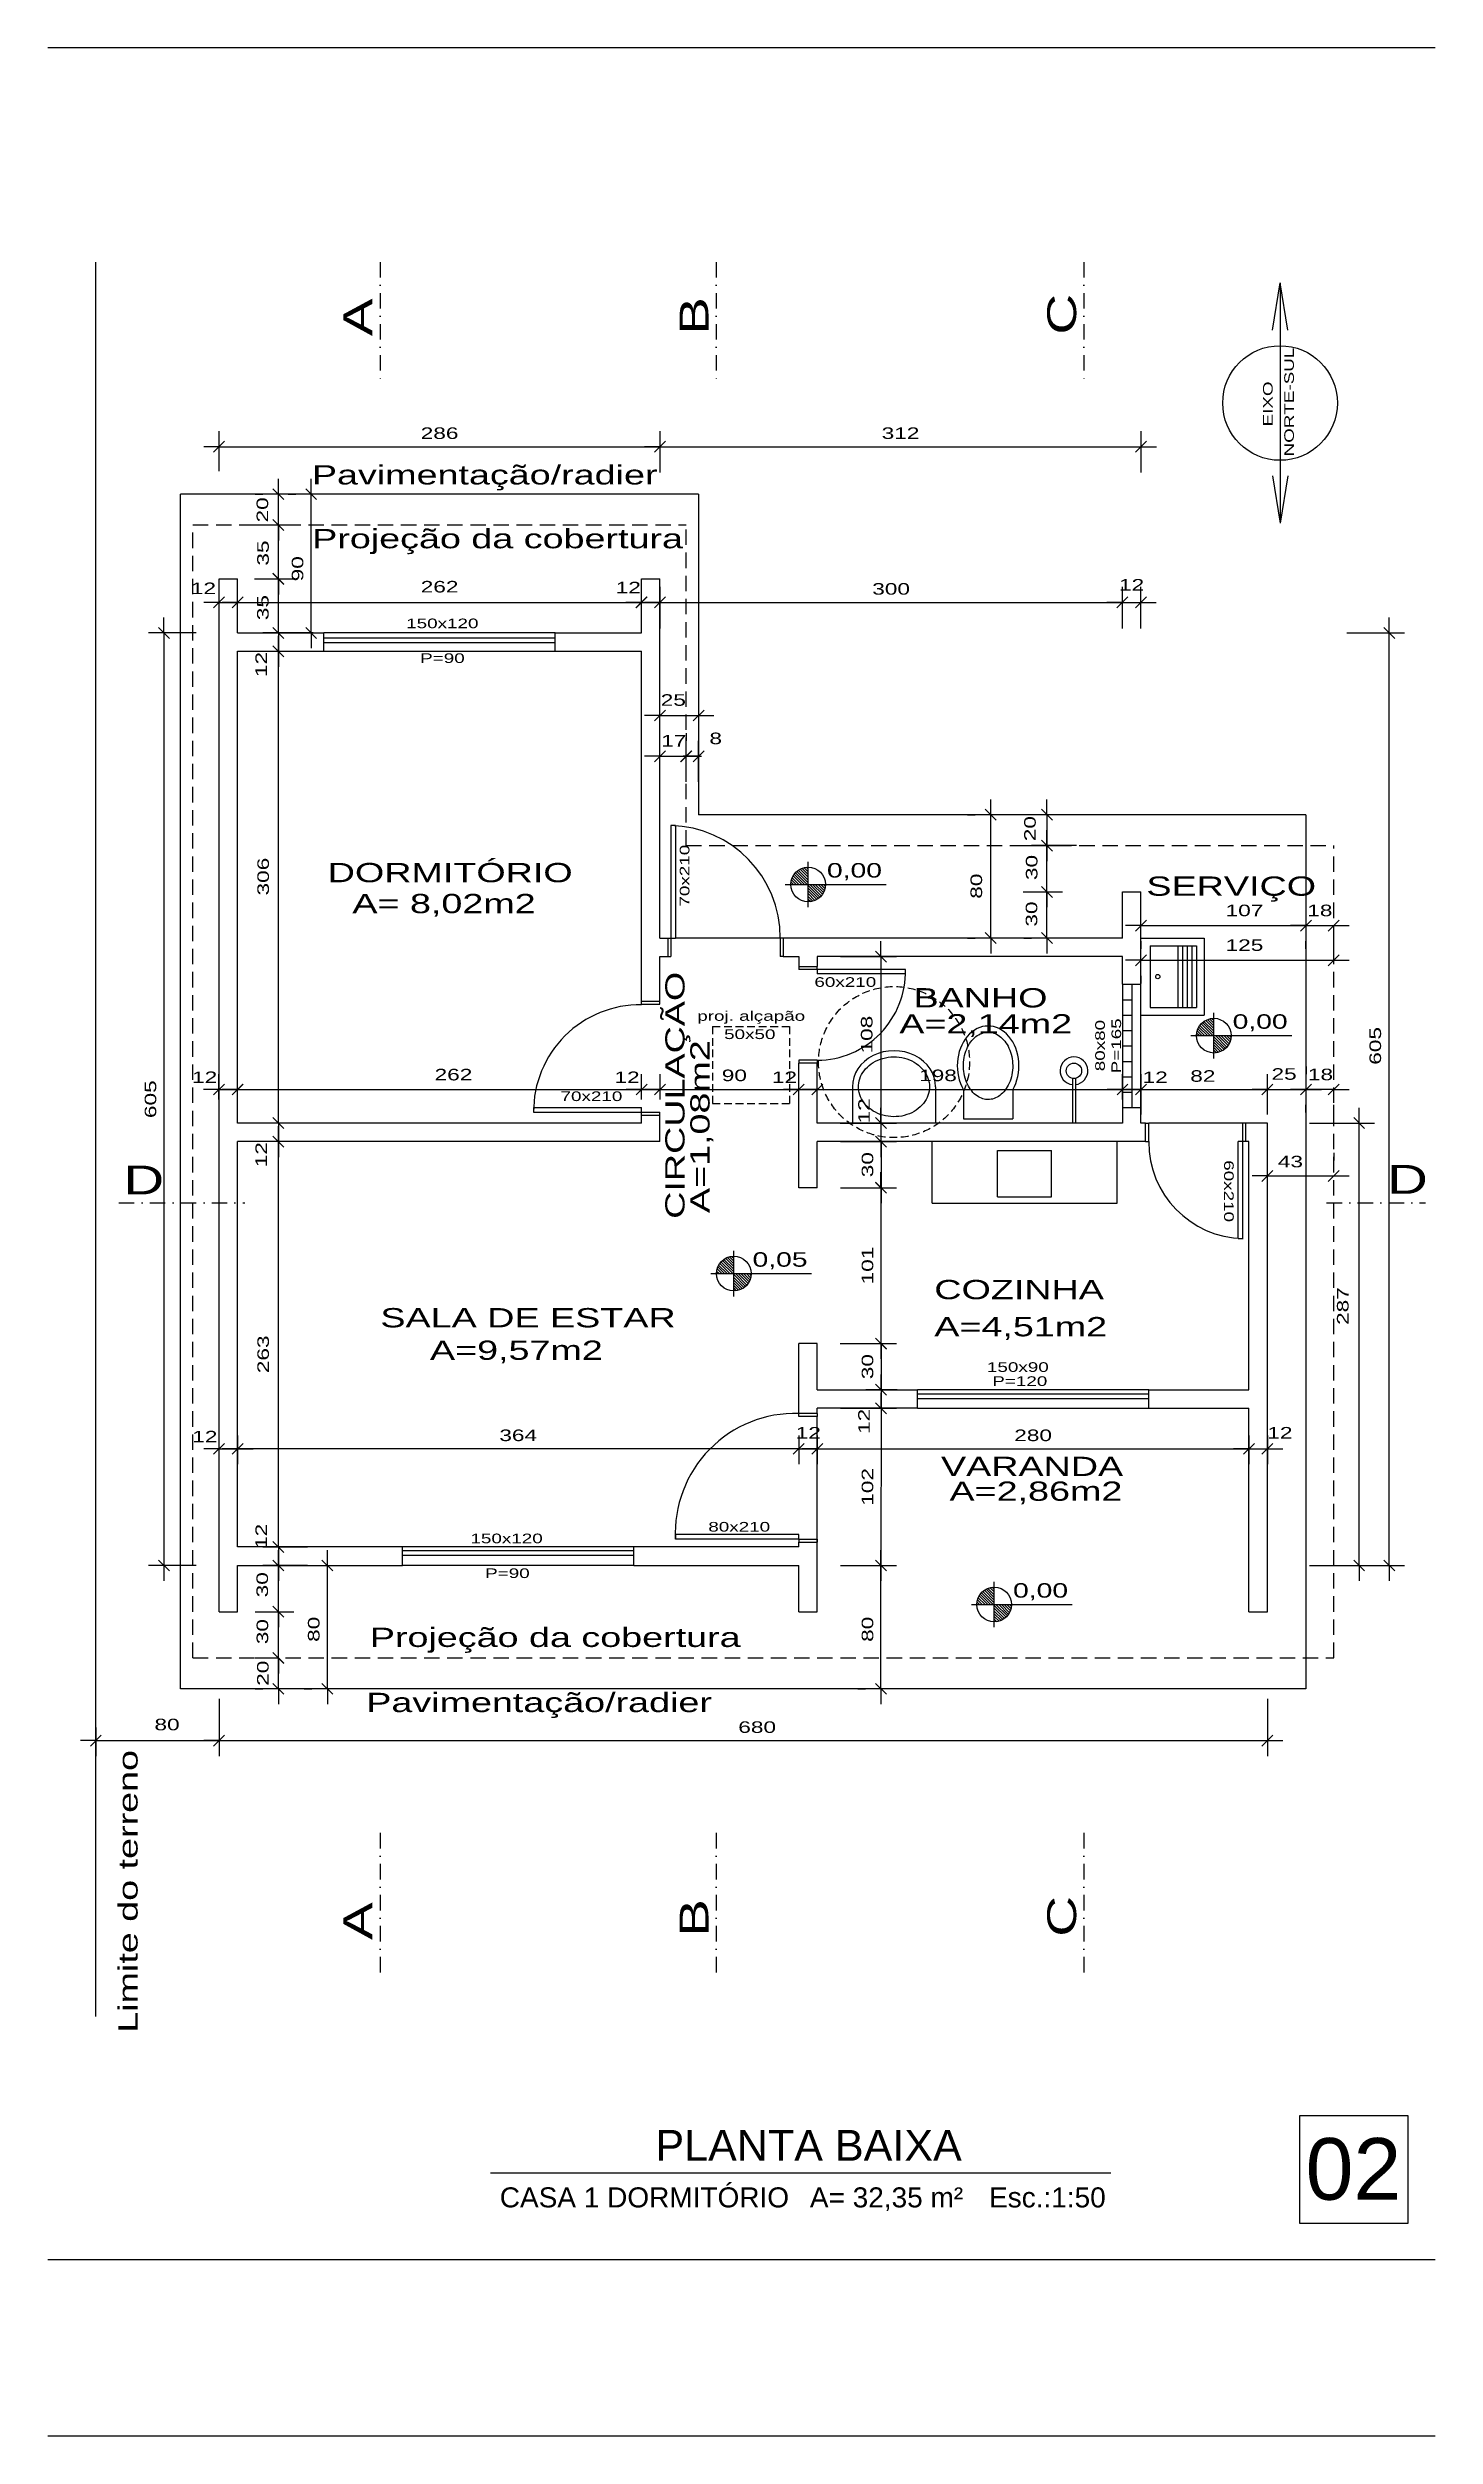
# Model space of a CAD drawing. Header units: millimetres. Extents: x 379 to 8329, y 269 to 4802.
# Drawn here: x 1494 to 2394, y 3253 to 4802 of the extents above; entities that cross this region are included whole.
import ezdxf

# ---------------------------------------------------------------- set-up
doc = ezdxf.new("R2010")
doc.units = ezdxf.units.MM
doc.header["$LTSCALE"] = 20
doc.header["$MEASUREMENT"] = 0
for name, pattern in [('DASHDOT', [1, 0.5, -0.25, 0, -0.25]), ('DASHED', [0.75, 0.5, -0.25]), ('DASHED2', [0.375, 0.25, -0.125])]:
    doc.linetypes.add(name, pattern=pattern)
for name, color, linetype in [('1', 7, 'Continuous'), ('Cotas', 7, 'Continuous'), ('Texto', 2, 'Continuous')]:
    doc.layers.add(name, color=color, linetype=linetype)
doc.styles.add('REGUA100', font='arial.ttf', dxfattribs={"width": 1.4})
doc.styles.add('Textos Gd.', font='arial.ttf', dxfattribs={"height": 0.15})
doc.dimstyles.new('ISO-25', dxfattribs={"dimscale": 5, "dimtxt": 1.5, "dimasz": 0.01, "dimexe": 2, "dimexo": 3, "dimgap": 0.98, "dimtad": 1, "dimrnd": 0.5, "dimtxsty": 'REGUA100', "dimblk1": 'COTATR', "dimblk2": 'COTATR', "dimsah": 1, "dimcen": 4, "dimdle": 4, "dimclrd": 1, "dimclre": 1, "dimclrt": 2, "dimaunit": 1, "dimadec": 0, "dimazin": 0, "dimtfac": 1, "dimtofl": 0, "dimtmove": 2, "dimatfit": 3, "dimldrblk": 'COTATR', "dimfxl": 1, "dimarcsym": 0})

msp = doc.modelspace()

# ---------------------------------------------------------------- texts
at = {"layer": '1', "color": 0, "style": 'REGUA100', "width": 1.4}
for s, height, rotation, p in [('A', 18.75, 90, (1704.112, 4615.396)), ('B', 18.75, 90, (1922.152, 4616.287)), ('C', 18.75, 90, (2160.633, 4616.368)), ('70x210', 6.25, 90, (1909.753, 4245.346)), ('CIRCULAÇÃO', 12.5, 90, (1906.614, 4042.789)), ('80x80', 6.25, 90, (2179.244, 4138.527)), ('P=165', 6.25, 90, (2189.772, 4137.19)), ('A=1,08m2', 12.5, 90, (1922.842, 4046.532)), ('60x210', 6.25, 270, (2256.577, 4080.801)), ('Limite do terreno', 12.5, 90, (1551.817, 3514.792)), ('A', 18.75, 90, (1704.112, 3574.988)), ('B', 18.75, 90, (1922.152, 3577.049)), ('C', 18.75, 90, (2160.633, 3577.049))]:
    msp.add_text(s, height=height, rotation=rotation, dxfattribs=at).set_placement(p)
at = {"layer": '1', "color": 2, "style": 'REGUA100', "width": 1.4}
for s, p in [('NORTE-SUL', (2301.864, 4537.374)), ('EIXO', (2288.072, 4556.851))]:
    msp.add_text(s, height=6.24, rotation=90, dxfattribs=at).set_placement(p)
at = {"layer": '1', "color": 0, "style": 'REGUA100', "width": 1.4}
for s, height, p in [('Pavimentação/radier', 12.5, (1664.871, 4519.181)), ('Projeção da cobertura', 12.5, (1665.045, 4477.797)), ('150x120', 6.25, (1726.032, 4425.937)), ('P=90', 6.25, (1735.113, 4403.385)), ('DORMITÓRIO', 12.5, (1675.141, 4261.158)), ('0,00', 9.375, (1998.982, 4264.199)), ('SERVIÇO', 12.5, (2206.207, 4252.38)), ('A= 8,02m2', 12.5, (1691.111, 4241.078)), ('60x210', 6.25, (1990.831, 4193.286)), ('BANHO', 12.5, (2055.091, 4179.927)), ('proj. alçapão', 6.25, (1914.844, 4171.26)), ('A=2,14m2', 12.5, (2045.901, 4163.058)), ('0,00', 9.375, (2262.128, 4166.106)), ('50x50', 6.25, (1932.262, 4159.417)), ('70x210', 6.25, (1826.15, 4119.192)), ('D', 18.75, (1542.562, 4058.618)), ('D', 18.75, (2362.268, 4059.013)), ('0,05', 9.375, (1950.698, 4011.73)), ('COZINHA', 12.5, (2068.612, 3990.66)), ('SALA DE ESTAR', 12.5, (1709.293, 3972.39)), ('A=4,51m2', 12.5, (2068.612, 3966.58)), ('A=9,57m2', 12.5, (1741.459, 3951.309)), ('150x90', 6.25, (2102.75, 3943.499)), ('P=120', 6.25, (2106.221, 3934.399)), ('VARANDA', 12.5, (2072.946, 3875.957)), ('A=2,86m2', 12.5, (2078.46, 3859.877)), ('80x210', 6.25, (1922.007, 3839.904)), ('150x120', 6.25, (1767.721, 3832.343)), ('P=90', 6.25, (1777.271, 3809.766)), ('0,00', 9.375, (2119.691, 3797.052)), ('Projeção da cobertura', 12.5, (1702.433, 3765.057)), ('Pavimentação/radier', 12.5, (1700.164, 3722.806))]:
    msp.add_text(s, height=height, dxfattribs=at).set_placement(p)
at = {"layer": 'Texto', "color": 3, "style": 'Textos Gd.'}
for s, height, p in [('PLANTA BAIXA', 20, (1887.698, 3431.737)), ('02', 40, (2309.436, 3406.468))]:
    msp.add_text(s, height=height, dxfattribs=at).set_placement(p)
at = {"layer": 'Texto', "color": 2, "style": 'Textos Gd.'}
for s, p in [('CASA 1 DORMITÓRIO', (1786.742, 3401.49)), ('A= 32,35 m²', (1987.892, 3401.49)), ('Esc.:1:50', (2104.109, 3401.49))]:
    msp.add_text(s, height=13, dxfattribs=at).set_placement(p)

# ---------------------------------------------------------------- blocks, each defined once
blk = doc.blocks.new('COTATR')
at = {"color": 6}
blk.add_line((-71, -71), (71, 71), dxfattribs=at)
at = {"color": 0, "linetype": 'ByBlock'}
blk.add_line((0, 0), (200, 0), dxfattribs=at)
blk = doc.blocks.new('*D37')
at = {"layer": '1', "color": 1, "lineweight": -2, "transparency": 16777216}
for p, q in [((2019, 3817.9), (2024, 3817.9)), ((2034, 3738), (2034, 3817.9)), ((2019, 3737.9), (2024, 3737.9))]:
    blk.add_line(p, q, dxfattribs=at)
at = {"layer": 'DEFPOINTS', "color": 0, "transparency": 16777216}
for p in [(2034, 3817.9), (2034, 3817.9), (2034, 3737.9)]:
    blk.add_point(p, dxfattribs=at)
at = {"layer": '1', "color": 1, "lineweight": -2, "transparency": 16777216, "xscale": 0.05, "yscale": 0.05, "zscale": 0.05}
for p, rotation in [((2034, 3817.9), 90), ((2034, 3737.9), 270)]:
    blk.add_blockref('COTATR', p, dxfattribs=dict(at, rotation=rotation))
at = {"layer": '1', "color": 2, "transparency": 16777216, "insert": (2025.3, 3776.5), "char_height": 7.5, "attachment_point": 5, "rotation": 90, "style": 'REGUA100'}
blk.add_mtext('80', dxfattribs=at)
blk = doc.blocks.new('*D36')
at = {"layer": '1', "color": 1, "lineweight": -2, "transparency": 16777216}
for p, q in [((1628.1, 3758), (1633.1, 3758)), ((1643.1, 3738), (1643.1, 3758)), ((1628.1, 3737.9), (1633.1, 3737.9))]:
    blk.add_line(p, q, dxfattribs=at)
at = {"layer": 'DEFPOINTS', "color": 0, "transparency": 16777216}
for p in [(1643.1, 3758), (1643.1, 3758), (1643.1, 3737.9)]:
    blk.add_point(p, dxfattribs=at)
at = {"layer": '1', "color": 1, "lineweight": -2, "transparency": 16777216, "xscale": 0.05, "yscale": 0.05, "zscale": 0.05}
for p, rotation in [((1643.1, 3758), 90), ((1643.1, 3737.9), 270)]:
    blk.add_blockref('COTATR', p, dxfattribs=dict(at, rotation=rotation))
at = {"layer": '1', "color": 2, "transparency": 16777216, "insert": (1633.1, 3748), "char_height": 7.5, "attachment_point": 5, "rotation": 90, "style": 'REGUA100'}
blk.add_mtext('20', dxfattribs=at)
blk = doc.blocks.new('*D35')
at = {"layer": 'Cotas', "color": 1, "lineweight": -2, "transparency": 16777216}
for p, q in [((2336.2, 4422.9), (2373.7, 4422.9)), ((2363.7, 3818), (2363.7, 4422.9)), ((2336.2, 3817.9), (2373.7, 3817.9))]:
    blk.add_line(p, q, dxfattribs=at)
at = {"layer": 'DEFPOINTS', "color": 0, "transparency": 16777216}
for p in [(2321.2, 4422.9), (2363.7, 4422.9), (2321.2, 3817.9)]:
    blk.add_point(p, dxfattribs=at)
at = {"layer": 'Cotas', "color": 1, "lineweight": -2, "transparency": 16777216, "xscale": 0.05, "yscale": 0.05, "zscale": 0.05}
for p, rotation in [((2363.7, 4422.9), 90), ((2363.7, 3817.9), 270)]:
    blk.add_blockref('COTATR', p, dxfattribs=dict(at, rotation=rotation))
at = {"layer": 'Cotas', "color": 2, "transparency": 16777216, "insert": (2354.7, 4155), "char_height": 7.5, "attachment_point": 5, "rotation": 90, "style": 'REGUA100'}
blk.add_mtext('605', dxfattribs=at)
blk = doc.blocks.new('*D34')
at = {"layer": '1', "color": 1, "lineweight": -2, "transparency": 16777216}
for p, q in [((1628.1, 3787.9), (1633.1, 3787.9)), ((1643.1, 3758), (1643.1, 3787.9)), ((1628.1, 3757.9), (1633.1, 3757.9))]:
    blk.add_line(p, q, dxfattribs=at)
at = {"layer": 'DEFPOINTS', "color": 0, "transparency": 16777216}
for p in [(1643.1, 3787.9), (1643.1, 3787.9), (1643.1, 3757.9)]:
    blk.add_point(p, dxfattribs=at)
at = {"layer": '1', "color": 1, "lineweight": -2, "transparency": 16777216, "xscale": 0.05, "yscale": 0.05, "zscale": 0.05}
for p, rotation in [((1643.1, 3787.9), 90), ((1643.1, 3757.9), 270)]:
    blk.add_blockref('COTATR', p, dxfattribs=dict(at, rotation=rotation))
at = {"layer": '1', "color": 2, "transparency": 16777216, "insert": (1632.8, 3775), "char_height": 7.5, "attachment_point": 5, "rotation": 90, "style": 'REGUA100'}
blk.add_mtext('30', dxfattribs=at)
blk = doc.blocks.new('*D33')
at = {"layer": 'Cotas', "color": 1, "lineweight": -2, "transparency": 16777216}
for p, q in [((2202.7, 4110.5), (2202.7, 4136.7)), ((2202.7, 4126.7), (2284.6, 4126.7)), ((2284.7, 4110.5), (2284.7, 4136.7))]:
    blk.add_line(p, q, dxfattribs=at)
at = {"layer": 'DEFPOINTS', "color": 0, "transparency": 16777216}
for p in [(2284.7, 4126.7), (2202.7, 4095.5), (2284.7, 4095.5)]:
    blk.add_point(p, dxfattribs=at)
at = {"layer": 'Cotas', "color": 1, "lineweight": -2, "transparency": 16777216, "xscale": 0.05, "yscale": 0.05, "zscale": 0.05, "rotation": 180}
blk.add_blockref('COTATR', (2202.7, 4126.7), dxfattribs=at)
at = {"layer": 'Cotas', "color": 1, "lineweight": -2, "transparency": 16777216, "xscale": 0.05, "yscale": 0.05, "zscale": 0.05}
blk.add_blockref('COTATR', (2284.7, 4126.7), dxfattribs=at)
at = {"layer": 'Cotas', "color": 2, "transparency": 16777216, "insert": (2242.8, 4135.4), "char_height": 7.5, "attachment_point": 5, "style": 'REGUA100'}
blk.add_mtext('82', dxfattribs=at)
blk = doc.blocks.new('*D32')
at = {"layer": 'Cotas', "color": 1, "lineweight": -2, "transparency": 16777216}
for p, q in [((2311.9, 4104.9), (2354.2, 4104.9)), ((2344.2, 3818), (2344.2, 4104.9)), ((2311.9, 3817.9), (2354.2, 3817.9))]:
    blk.add_line(p, q, dxfattribs=at)
at = {"layer": 'DEFPOINTS', "color": 0, "transparency": 16777216}
for p in [(2296.9, 4104.9), (2344.2, 4104.9), (2296.9, 3817.9)]:
    blk.add_point(p, dxfattribs=at)
at = {"layer": 'Cotas', "color": 1, "lineweight": -2, "transparency": 16777216, "xscale": 0.05, "yscale": 0.05, "zscale": 0.05}
for p, rotation in [((2344.2, 4104.9), 90), ((2344.2, 3817.9), 270)]:
    blk.add_blockref('COTATR', p, dxfattribs=dict(at, rotation=rotation))
at = {"layer": 'Cotas', "color": 2, "transparency": 16777216, "insert": (2333.6, 3986.2), "char_height": 7.5, "attachment_point": 5, "rotation": 90, "style": 'REGUA100'}
blk.add_mtext('287', dxfattribs=at)
blk = doc.blocks.new('*D31')
at = {"layer": 'Cotas', "color": 1, "lineweight": -2, "transparency": 16777216}
for p, q in [((1662.1, 4092.9), (1633.1, 4092.9)), ((1643.1, 3830), (1643.1, 4092.9)), ((1662.1, 3829.9), (1633.1, 3829.9))]:
    blk.add_line(p, q, dxfattribs=at)
at = {"layer": 'DEFPOINTS', "color": 0, "transparency": 16777216}
for p in [(1643.1, 4092.9), (1677.1, 4092.9), (1677.1, 3829.9)]:
    blk.add_point(p, dxfattribs=at)
at = {"layer": 'Cotas', "color": 1, "lineweight": -2, "transparency": 16777216, "xscale": 0.05, "yscale": 0.05, "zscale": 0.05}
for p, rotation in [((1643.1, 4092.9), 90), ((1643.1, 3829.9), 270)]:
    blk.add_blockref('COTATR', p, dxfattribs=dict(at, rotation=rotation))
at = {"layer": 'Cotas', "color": 2, "transparency": 16777216, "insert": (1633.3, 3954.9), "char_height": 7.5, "attachment_point": 5, "rotation": 90, "style": 'REGUA100'}
blk.add_mtext('263', dxfattribs=at)
blk = doc.blocks.new('*D30')
at = {"layer": 'Cotas', "color": 1, "lineweight": -2, "transparency": 16777216}
for p, q in [((1665.6, 4422.9), (1633.1, 4422.9)), ((1643.1, 4422.9), (1643.1, 4411)), ((1665.6, 4410.9), (1633.1, 4410.9))]:
    blk.add_line(p, q, dxfattribs=at)
at = {"layer": 'DEFPOINTS', "color": 0, "transparency": 16777216}
for p in [(1680.6, 4422.9), (1643.1, 4410.9), (1680.6, 4410.9)]:
    blk.add_point(p, dxfattribs=at)
at = {"layer": 'Cotas', "color": 1, "lineweight": -2, "transparency": 16777216, "xscale": 0.05, "yscale": 0.05, "zscale": 0.05}
for p, rotation in [((1643.1, 4422.9), 90), ((1643.1, 4410.9), 270)]:
    blk.add_blockref('COTATR', p, dxfattribs=dict(at, rotation=rotation))
at = {"layer": 'Cotas', "color": 2, "transparency": 16777216, "insert": (1632, 4402.4), "char_height": 7.5, "attachment_point": 5, "rotation": 90, "style": 'REGUA100'}
blk.add_mtext('12', dxfattribs=at)
blk = doc.blocks.new('*D29')
at = {"layer": 'Cotas', "color": 1, "lineweight": -2, "transparency": 16777216}
for p, q in [((1878.6, 4425.8), (1878.6, 4452.7)), ((1890.7, 4425.8), (1890.7, 4452.7)), ((1878.7, 4442.7), (1890.6, 4442.7))]:
    blk.add_line(p, q, dxfattribs=at)
at = {"layer": 'DEFPOINTS', "color": 0, "transparency": 16777216}
for p in [(1890.7, 4442.7), (1878.6, 4410.8), (1890.7, 4410.8)]:
    blk.add_point(p, dxfattribs=at)
at = {"layer": 'Cotas', "color": 1, "lineweight": -2, "transparency": 16777216, "xscale": 0.05, "yscale": 0.05, "zscale": 0.05, "rotation": 180}
blk.add_blockref('COTATR', (1878.6, 4442.7), dxfattribs=at)
at = {"layer": 'Cotas', "color": 1, "lineweight": -2, "transparency": 16777216, "xscale": 0.05, "yscale": 0.05, "zscale": 0.05}
blk.add_blockref('COTATR', (1890.7, 4442.7), dxfattribs=at)
at = {"layer": 'Cotas', "color": 2, "transparency": 16777216, "insert": (1870.1, 4452.3), "char_height": 7.5, "attachment_point": 5, "style": 'REGUA100'}
blk.add_mtext('12', dxfattribs=at)
blk = doc.blocks.new('*D28')
at = {"layer": 'Cotas', "color": 1, "lineweight": -2, "transparency": 16777216}
for p, q in [((1616.7, 4425.8), (1616.7, 4452.7)), ((1878.7, 4425.8), (1878.7, 4452.7)), ((1616.7, 4442.7), (1878.6, 4442.7))]:
    blk.add_line(p, q, dxfattribs=at)
at = {"layer": 'DEFPOINTS', "color": 0, "transparency": 16777216}
for p in [(1878.7, 4442.7), (1616.7, 4410.8), (1878.7, 4410.8)]:
    blk.add_point(p, dxfattribs=at)
at = {"layer": 'Cotas', "color": 1, "lineweight": -2, "transparency": 16777216, "xscale": 0.05, "yscale": 0.05, "zscale": 0.05, "rotation": 180}
blk.add_blockref('COTATR', (1616.7, 4442.7), dxfattribs=at)
at = {"layer": 'Cotas', "color": 1, "lineweight": -2, "transparency": 16777216, "xscale": 0.05, "yscale": 0.05, "zscale": 0.05}
blk.add_blockref('COTATR', (1878.7, 4442.7), dxfattribs=at)
at = {"layer": 'Cotas', "color": 2, "transparency": 16777216, "insert": (1747.7, 4452.8), "char_height": 7.5, "attachment_point": 5, "style": 'REGUA100'}
blk.add_mtext('262', dxfattribs=at)
blk = doc.blocks.new('*D27')
at = {"layer": 'Cotas', "color": 1, "lineweight": -2, "transparency": 16777216}
for p, q in [((1604.7, 4425.8), (1604.7, 4452.7)), ((1616.7, 4425.8), (1616.7, 4452.7)), ((1604.7, 4442.7), (1616.6, 4442.7))]:
    blk.add_line(p, q, dxfattribs=at)
at = {"layer": 'DEFPOINTS', "color": 0, "transparency": 16777216}
for p in [(1616.7, 4442.7), (1604.7, 4410.8), (1616.7, 4410.8)]:
    blk.add_point(p, dxfattribs=at)
at = {"layer": 'Cotas', "color": 1, "lineweight": -2, "transparency": 16777216, "xscale": 0.05, "yscale": 0.05, "zscale": 0.05, "rotation": 180}
blk.add_blockref('COTATR', (1604.7, 4442.7), dxfattribs=at)
at = {"layer": 'Cotas', "color": 1, "lineweight": -2, "transparency": 16777216, "xscale": 0.05, "yscale": 0.05, "zscale": 0.05}
blk.add_blockref('COTATR', (1616.7, 4442.7), dxfattribs=at)
at = {"layer": 'Cotas', "color": 2, "transparency": 16777216, "insert": (1594.5, 4451.8), "char_height": 7.5, "attachment_point": 5, "style": 'REGUA100'}
blk.add_mtext('12', dxfattribs=at)
blk = doc.blocks.new('*D26')
at = {"layer": 'Cotas', "color": 1, "lineweight": -2, "transparency": 16777216}
for p, q in [((2007.7, 4092.9), (2044.1, 4092.9)), ((2034.1, 4092.9), (2034.1, 4063)), ((2007.7, 4062.9), (2044.1, 4062.9))]:
    blk.add_line(p, q, dxfattribs=at)
at = {"layer": 'DEFPOINTS', "color": 0, "transparency": 16777216}
for p in [(1992.7, 4092.9), (1992.7, 4062.9), (2034.1, 4062.9)]:
    blk.add_point(p, dxfattribs=at)
at = {"layer": 'Cotas', "color": 1, "lineweight": -2, "transparency": 16777216, "xscale": 0.05, "yscale": 0.05, "zscale": 0.05}
for p, rotation in [((2034.1, 4092.9), 89.97844822119816), ((2034.1, 4062.9), 269.9784482211982)]:
    blk.add_blockref('COTATR', p, dxfattribs=dict(at, rotation=rotation))
at = {"layer": 'Cotas', "color": 2, "transparency": 16777216, "insert": (2025.3, 4077.9), "char_height": 7.5, "attachment_point": 5, "rotation": 89.9784, "style": 'REGUA100'}
blk.add_mtext('30', dxfattribs=at)
blk = doc.blocks.new('*D25')
at = {"layer": 'Cotas', "color": 1, "lineweight": -2, "transparency": 16777216}
for p, q in [((2007.7, 4063), (2044, 4063)), ((2034, 4063), (2034, 3962)), ((2007.6, 3961.9), (2044, 3961.9))]:
    blk.add_line(p, q, dxfattribs=at)
at = {"layer": 'DEFPOINTS', "color": 0, "transparency": 16777216}
for p in [(1992.7, 4063), (1992.6, 3961.9), (2034, 3961.9)]:
    blk.add_point(p, dxfattribs=at)
at = {"layer": 'Cotas', "color": 1, "lineweight": -2, "transparency": 16777216, "xscale": 0.05, "yscale": 0.05, "zscale": 0.05}
for p, rotation in [((2034, 4063), 89.99360238795819), ((2034, 3961.9), 269.9936023879582)]:
    blk.add_blockref('COTATR', p, dxfattribs=dict(at, rotation=rotation))
at = {"layer": 'Cotas', "color": 2, "transparency": 16777216, "insert": (2025.3, 4012.5), "char_height": 7.5, "attachment_point": 5, "rotation": 89.9936, "style": 'REGUA100'}
blk.add_mtext('101', dxfattribs=at)
blk = doc.blocks.new('*D24')
at = {"layer": 'Cotas', "color": 1, "lineweight": -2, "transparency": 16777216}
for p, q in [((2007.7, 3961.9), (2044.1, 3961.9)), ((2034.1, 3961.9), (2034.1, 3932)), ((2007.7, 3931.9), (2044.1, 3931.9))]:
    blk.add_line(p, q, dxfattribs=at)
at = {"layer": 'DEFPOINTS', "color": 0, "transparency": 16777216}
for p in [(1992.7, 3961.9), (1992.7, 3931.9), (2034.1, 3931.9)]:
    blk.add_point(p, dxfattribs=at)
at = {"layer": 'Cotas', "color": 1, "lineweight": -2, "transparency": 16777216, "xscale": 0.05, "yscale": 0.05, "zscale": 0.05}
for p, rotation in [((2034.1, 3961.9), 89.97844822119816), ((2034.1, 3931.9), 269.9784482211982)]:
    blk.add_blockref('COTATR', p, dxfattribs=dict(at, rotation=rotation))
at = {"layer": 'Cotas', "color": 2, "transparency": 16777216, "insert": (2025.3, 3946.9), "char_height": 7.5, "attachment_point": 5, "rotation": 89.9784, "style": 'REGUA100'}
blk.add_mtext('30', dxfattribs=at)
blk = doc.blocks.new('*D23')
at = {"layer": '1', "color": 1, "lineweight": -2, "transparency": 16777216}
for p, q in [((1628.1, 4512.9), (1633.1, 4512.9)), ((1643.1, 4493), (1643.1, 4512.9)), ((1628.1, 4492.9), (1633.1, 4492.9))]:
    blk.add_line(p, q, dxfattribs=at)
at = {"layer": 'DEFPOINTS', "color": 0, "transparency": 16777216}
for p in [(1643.1, 4512.9), (1643.1, 4512.9), (1643.1, 4492.9)]:
    blk.add_point(p, dxfattribs=at)
at = {"layer": '1', "color": 1, "lineweight": -2, "transparency": 16777216, "xscale": 0.05, "yscale": 0.05, "zscale": 0.05}
for p, rotation in [((1643.1, 4512.9), 90), ((1643.1, 4492.9), 270)]:
    blk.add_blockref('COTATR', p, dxfattribs=dict(at, rotation=rotation))
at = {"layer": '1', "color": 2, "transparency": 16777216, "insert": (1632.8, 4502.7), "char_height": 7.5, "attachment_point": 5, "rotation": 90, "style": 'REGUA100'}
blk.add_mtext('20', dxfattribs=at)
blk = doc.blocks.new('*D22')
at = {"layer": '1', "color": 1, "lineweight": -2, "transparency": 16777216}
for p, q in [((1628.1, 4458), (1633.1, 4458)), ((1643.1, 4423), (1643.1, 4457.9)), ((1628.1, 4422.9), (1633.1, 4422.9))]:
    blk.add_line(p, q, dxfattribs=at)
at = {"layer": 'DEFPOINTS', "color": 0, "transparency": 16777216}
for p in [(1643.1, 4458), (1643.1, 4458), (1643.1, 4422.9)]:
    blk.add_point(p, dxfattribs=at)
at = {"layer": '1', "color": 1, "lineweight": -2, "transparency": 16777216, "xscale": 0.05, "yscale": 0.05, "zscale": 0.05}
for p, rotation in [((1643.1, 4458), 90), ((1643.1, 4422.9), 270)]:
    blk.add_blockref('COTATR', p, dxfattribs=dict(at, rotation=rotation))
at = {"layer": '1', "color": 2, "transparency": 16777216, "insert": (1633.1, 4439.3), "char_height": 7.5, "attachment_point": 5, "rotation": 90, "style": 'REGUA100'}
blk.add_mtext('35', dxfattribs=at)
blk = doc.blocks.new('*D21')
at = {"layer": '1', "color": 1, "lineweight": -2, "transparency": 16777216}
for p, q in [((1649.4, 4512.9), (1654.4, 4512.9)), ((1664.4, 4423), (1664.4, 4512.9)), ((1649.4, 4422.9), (1654.4, 4422.9))]:
    blk.add_line(p, q, dxfattribs=at)
at = {"layer": 'DEFPOINTS', "color": 0, "transparency": 16777216}
for p in [(1664.4, 4512.9), (1664.4, 4512.9), (1664.4, 4422.9)]:
    blk.add_point(p, dxfattribs=at)
at = {"layer": '1', "color": 1, "lineweight": -2, "transparency": 16777216, "xscale": 0.05, "yscale": 0.05, "zscale": 0.05}
for p, rotation in [((1664.4, 4512.9), 90), ((1664.4, 4422.9), 270)]:
    blk.add_blockref('COTATR', p, dxfattribs=dict(at, rotation=rotation))
at = {"layer": '1', "color": 2, "transparency": 16777216, "insert": (1655.6, 4464.5), "char_height": 7.5, "attachment_point": 5, "rotation": 90, "style": 'REGUA100'}
blk.add_mtext('90', dxfattribs=at)
blk = doc.blocks.new('*D20')
at = {"layer": '1', "color": 1, "lineweight": -2, "transparency": 16777216}
for p, q in [((2327.7, 4085.6), (2327.7, 4080.6)), ((2284.7, 4070.6), (2327.6, 4070.6)), ((2284.7, 4055.6), (2284.7, 4060.6))]:
    blk.add_line(p, q, dxfattribs=at)
at = {"layer": 'DEFPOINTS', "color": 0, "transparency": 16777216}
for p in [(2284.7, 4070.6), (2327.7, 4070.6), (2327.7, 4070.6)]:
    blk.add_point(p, dxfattribs=at)
at = {"layer": '1', "color": 1, "lineweight": -2, "transparency": 16777216, "xscale": 0.05, "yscale": 0.05, "zscale": 0.05, "rotation": 180}
blk.add_blockref('COTATR', (2284.7, 4070.6), dxfattribs=at)
at = {"layer": '1', "color": 1, "lineweight": -2, "transparency": 16777216, "xscale": 0.05, "yscale": 0.05, "zscale": 0.05}
blk.add_blockref('COTATR', (2327.7, 4070.6), dxfattribs=at)
at = {"layer": '1', "color": 2, "transparency": 16777216, "insert": (2299.6, 4079.9), "char_height": 7.5, "attachment_point": 5, "style": 'REGUA100'}
blk.add_mtext('43', dxfattribs=at)
blk = doc.blocks.new('*D19')
at = {"layer": '1', "color": 1, "lineweight": -2, "transparency": 16777216}
for p, q in [((2327.6, 4126.7), (2309.8, 4126.7)), ((2309.7, 4111.7), (2309.7, 4116.7)), ((2327.7, 4111.7), (2327.7, 4116.7))]:
    blk.add_line(p, q, dxfattribs=at)
at = {"layer": 'DEFPOINTS', "color": 0, "transparency": 16777216}
for p in [(2309.7, 4126.7), (2309.7, 4126.7), (2327.7, 4126.7)]:
    blk.add_point(p, dxfattribs=at)
at = {"layer": '1', "color": 1, "lineweight": -2, "transparency": 16777216, "xscale": 0.05, "yscale": 0.05, "zscale": 0.05}
for p, rotation in [((2309.7, 4126.7), 180.0000000000029), ((2327.7, 4126.7), 2.877698079828405e-12)]:
    blk.add_blockref('COTATR', p, dxfattribs=dict(at, rotation=rotation))
at = {"layer": '1', "color": 2, "transparency": 16777216, "insert": (2319.1, 4136.4), "char_height": 7.5, "attachment_point": 5, "style": 'REGUA100'}
blk.add_mtext('18', dxfattribs=at)
blk = doc.blocks.new('*D18')
at = {"layer": '1', "color": 1, "lineweight": -2, "transparency": 16777216}
for p, q in [((2309.8, 4141.7), (2309.8, 4136.7)), ((2284.7, 4126.7), (2309.7, 4126.7)), ((2284.7, 4111.7), (2284.7, 4116.7))]:
    blk.add_line(p, q, dxfattribs=at)
at = {"layer": 'DEFPOINTS', "color": 0, "transparency": 16777216}
for p in [(2284.7, 4126.7), (2309.8, 4126.7), (2309.8, 4126.7)]:
    blk.add_point(p, dxfattribs=at)
at = {"layer": '1', "color": 1, "lineweight": -2, "transparency": 16777216, "xscale": 0.05, "yscale": 0.05, "zscale": 0.05, "rotation": 180}
blk.add_blockref('COTATR', (2284.7, 4126.7), dxfattribs=at)
at = {"layer": '1', "color": 1, "lineweight": -2, "transparency": 16777216, "xscale": 0.05, "yscale": 0.05, "zscale": 0.05}
blk.add_blockref('COTATR', (2309.8, 4126.7), dxfattribs=at)
at = {"layer": '1', "color": 2, "transparency": 16777216, "insert": (2295.5, 4136.7), "char_height": 7.5, "attachment_point": 5, "style": 'REGUA100'}
blk.add_mtext('25', dxfattribs=at)
blk = doc.blocks.new('*D17')
at = {"layer": '1', "color": 1, "lineweight": -2, "transparency": 16777216}
for p, q in [((1631.8, 3817.9), (1653.1, 3817.9)), ((1643.1, 3788), (1643.1, 3817.9)), ((1631.8, 3787.9), (1653.1, 3787.9))]:
    blk.add_line(p, q, dxfattribs=at)
at = {"layer": 'DEFPOINTS', "color": 0, "transparency": 16777216}
for p in [(1616.8, 3817.9), (1643.1, 3817.9), (1616.8, 3787.9)]:
    blk.add_point(p, dxfattribs=at)
at = {"layer": '1', "color": 1, "lineweight": -2, "transparency": 16777216, "xscale": 0.05, "yscale": 0.05, "zscale": 0.05}
for p, rotation in [((1643.1, 3817.9), 90), ((1643.1, 3787.9), 270)]:
    blk.add_blockref('COTATR', p, dxfattribs=dict(at, rotation=rotation))
at = {"layer": '1', "color": 2, "transparency": 16777216, "insert": (1632.7, 3805.4), "char_height": 7.5, "attachment_point": 5, "rotation": 90, "style": 'REGUA100'}
blk.add_mtext('30', dxfattribs=at)
blk = doc.blocks.new('*D16')
at = {"layer": '1', "color": 1, "lineweight": -2, "transparency": 16777216}
for p, q in [((1627.6, 4492.9), (1653.1, 4492.9)), ((1643.1, 4458), (1643.1, 4492.9)), ((1627.6, 4457.9), (1653.1, 4457.9))]:
    blk.add_line(p, q, dxfattribs=at)
at = {"layer": 'DEFPOINTS', "color": 0, "transparency": 16777216}
for p in [(1612.6, 4492.9), (1643.1, 4492.9), (1612.6, 4457.9)]:
    blk.add_point(p, dxfattribs=at)
at = {"layer": '1', "color": 1, "lineweight": -2, "transparency": 16777216, "xscale": 0.05, "yscale": 0.05, "zscale": 0.05}
for p, rotation in [((1643.1, 4492.9), 90), ((1643.1, 4457.9), 270)]:
    blk.add_blockref('COTATR', p, dxfattribs=dict(at, rotation=rotation))
at = {"layer": '1', "color": 2, "transparency": 16777216, "insert": (1633.2, 4474.7), "char_height": 7.5, "attachment_point": 5, "rotation": 90, "style": 'REGUA100'}
blk.add_mtext('35', dxfattribs=at)
blk = doc.blocks.new('*D38')
at = {"layer": 'Cotas', "color": 1, "lineweight": -2, "transparency": 16777216}
for p, q in [((2190.6, 4425.8), (2190.6, 4452.7)), ((2202.6, 4425.8), (2202.6, 4452.7)), ((2190.7, 4442.7), (2202.6, 4442.7))]:
    blk.add_line(p, q, dxfattribs=at)
at = {"layer": 'DEFPOINTS', "color": 0, "transparency": 16777216}
for p in [(2202.6, 4442.7), (2190.6, 4410.8), (2202.6, 4410.8)]:
    blk.add_point(p, dxfattribs=at)
at = {"layer": 'Cotas', "color": 1, "lineweight": -2, "transparency": 16777216, "xscale": 0.05, "yscale": 0.05, "zscale": 0.05, "rotation": 180}
blk.add_blockref('COTATR', (2190.6, 4442.7), dxfattribs=at)
at = {"layer": 'Cotas', "color": 1, "lineweight": -2, "transparency": 16777216, "xscale": 0.05, "yscale": 0.05, "zscale": 0.05}
blk.add_blockref('COTATR', (2202.6, 4442.7), dxfattribs=at)
at = {"layer": 'Cotas', "color": 2, "transparency": 16777216, "insert": (2196.6, 4454.1), "char_height": 7.5, "attachment_point": 5, "style": 'REGUA100'}
blk.add_mtext('12', dxfattribs=at)
blk = doc.blocks.new('*D41')
at = {"layer": 'Cotas', "color": 1, "lineweight": -2, "transparency": 16777216}
for p, q in [((1616.7, 3902.2), (1616.7, 3883.6)), ((1980.6, 3893.6), (1616.7, 3893.6)), ((1980.7, 3902.2), (1980.7, 3883.6))]:
    blk.add_line(p, q, dxfattribs=at)
at = {"layer": 'DEFPOINTS', "color": 0, "transparency": 16777216}
for p in [(1616.7, 3917.2), (1980.7, 3917.2), (1616.7, 3893.6)]:
    blk.add_point(p, dxfattribs=at)
at = {"layer": 'Cotas', "color": 1, "lineweight": -2, "transparency": 16777216, "xscale": 0.05, "yscale": 0.05, "zscale": 0.05, "rotation": 180}
blk.add_blockref('COTATR', (1616.7, 3893.6), dxfattribs=at)
at = {"layer": 'Cotas', "color": 1, "lineweight": -2, "transparency": 16777216, "xscale": 0.05, "yscale": 0.05, "zscale": 0.05}
blk.add_blockref('COTATR', (1980.7, 3893.6), dxfattribs=at)
at = {"layer": 'Cotas', "color": 2, "transparency": 16777216, "insert": (1798.7, 3902.3), "char_height": 7.5, "attachment_point": 5, "style": 'REGUA100'}
blk.add_mtext('364', dxfattribs=at)
blk = doc.blocks.new('*D40')
at = {"layer": 'Cotas', "color": 1, "lineweight": -2, "transparency": 16777216}
for p, q in [((1980.7, 3902.2), (1980.7, 3883.6)), ((1980.7, 3893.6), (1992.6, 3893.6)), ((1992.7, 3902.2), (1992.7, 3883.6))]:
    blk.add_line(p, q, dxfattribs=at)
at = {"layer": 'DEFPOINTS', "color": 0, "transparency": 16777216}
for p in [(1980.7, 3917.2), (1992.7, 3917.2), (1992.7, 3893.6)]:
    blk.add_point(p, dxfattribs=at)
at = {"layer": 'Cotas', "color": 1, "lineweight": -2, "transparency": 16777216, "xscale": 0.05, "yscale": 0.05, "zscale": 0.05, "rotation": 180}
blk.add_blockref('COTATR', (1980.7, 3893.6), dxfattribs=at)
at = {"layer": 'Cotas', "color": 1, "lineweight": -2, "transparency": 16777216, "xscale": 0.05, "yscale": 0.05, "zscale": 0.05}
blk.add_blockref('COTATR', (1992.7, 3893.6), dxfattribs=at)
at = {"layer": 'Cotas', "color": 2, "transparency": 16777216, "insert": (1986.9, 3904), "char_height": 7.5, "attachment_point": 5, "style": 'REGUA100'}
blk.add_mtext('12', dxfattribs=at)
blk = doc.blocks.new('*D39')
at = {"layer": 'Cotas', "color": 1, "lineweight": -2, "transparency": 16777216}
for p, q in [((1992.7, 3902.2), (1992.7, 3883.6)), ((1992.7, 3893.6), (2272.6, 3893.6)), ((2272.7, 3902.2), (2272.7, 3883.6))]:
    blk.add_line(p, q, dxfattribs=at)
at = {"layer": 'DEFPOINTS', "color": 0, "transparency": 16777216}
for p in [(1992.7, 3917.2), (2272.7, 3917.2), (2272.7, 3893.6)]:
    blk.add_point(p, dxfattribs=at)
at = {"layer": 'Cotas', "color": 1, "lineweight": -2, "transparency": 16777216, "xscale": 0.05, "yscale": 0.05, "zscale": 0.05, "rotation": 180}
blk.add_blockref('COTATR', (1992.7, 3893.6), dxfattribs=at)
at = {"layer": 'Cotas', "color": 1, "lineweight": -2, "transparency": 16777216, "xscale": 0.05, "yscale": 0.05, "zscale": 0.05}
blk.add_blockref('COTATR', (2272.7, 3893.6), dxfattribs=at)
at = {"layer": 'Cotas', "color": 2, "transparency": 16777216, "insert": (2132.7, 3902.3), "char_height": 7.5, "attachment_point": 5, "style": 'REGUA100'}
blk.add_mtext('280', dxfattribs=at)
blk = doc.blocks.new('*D42')
at = {"layer": 'Cotas', "color": 1, "lineweight": -2, "transparency": 16777216}
for p, q in [((2272.7, 3902.2), (2272.7, 3883.6)), ((2272.7, 3893.6), (2284.6, 3893.6)), ((2284.7, 3902.2), (2284.7, 3883.6))]:
    blk.add_line(p, q, dxfattribs=at)
at = {"layer": 'DEFPOINTS', "color": 0, "transparency": 16777216}
for p in [(2272.7, 3917.2), (2284.7, 3917.2), (2284.7, 3893.6)]:
    blk.add_point(p, dxfattribs=at)
at = {"layer": 'Cotas', "color": 1, "lineweight": -2, "transparency": 16777216, "xscale": 0.05, "yscale": 0.05, "zscale": 0.05, "rotation": 180}
blk.add_blockref('COTATR', (2272.7, 3893.6), dxfattribs=at)
at = {"layer": 'Cotas', "color": 1, "lineweight": -2, "transparency": 16777216, "xscale": 0.05, "yscale": 0.05, "zscale": 0.05}
blk.add_blockref('COTATR', (2284.7, 3893.6), dxfattribs=at)
at = {"layer": 'Cotas', "color": 2, "transparency": 16777216, "insert": (2292.8, 3904), "char_height": 7.5, "attachment_point": 5, "style": 'REGUA100'}
blk.add_mtext('12', dxfattribs=at)
blk = doc.blocks.new('*D43')
at = {"layer": 'Cotas', "color": 1, "lineweight": -2, "transparency": 16777216}
for p, q in [((1980.7, 4120.1), (1980.7, 4136.7)), ((1980.8, 4126.7), (1992.7, 4126.7)), ((1992.7, 4120.1), (1992.7, 4136.7))]:
    blk.add_line(p, q, dxfattribs=at)
at = {"layer": 'DEFPOINTS', "color": 0, "transparency": 16777216}
for p in [(1992.7, 4126.7), (1980.7, 4105.1), (1992.7, 4105.1)]:
    blk.add_point(p, dxfattribs=at)
at = {"layer": 'Cotas', "color": 1, "lineweight": -2, "transparency": 16777216, "xscale": 0.05, "yscale": 0.05, "zscale": 0.05, "rotation": 180}
blk.add_blockref('COTATR', (1980.7, 4126.7), dxfattribs=at)
at = {"layer": 'Cotas', "color": 1, "lineweight": -2, "transparency": 16777216, "xscale": 0.05, "yscale": 0.05, "zscale": 0.05}
blk.add_blockref('COTATR', (1992.7, 4126.7), dxfattribs=at)
at = {"layer": 'Cotas', "color": 2, "transparency": 16777216, "insert": (1971.4, 4134.6), "char_height": 7.5, "attachment_point": 5, "style": 'REGUA100'}
blk.add_mtext('12', dxfattribs=at)
blk = doc.blocks.new('*D44')
at = {"layer": 'Cotas', "color": 1, "lineweight": -2, "transparency": 16777216}
for p, q in [((1992.7, 4120.1), (1992.7, 4136.7)), ((1992.8, 4126.7), (2190.6, 4126.7)), ((2190.7, 4120.1), (2190.7, 4136.7))]:
    blk.add_line(p, q, dxfattribs=at)
at = {"layer": 'DEFPOINTS', "color": 0, "transparency": 16777216}
for p in [(2190.7, 4126.7), (1992.7, 4105.1), (2190.7, 4105.1)]:
    blk.add_point(p, dxfattribs=at)
at = {"layer": 'Cotas', "color": 1, "lineweight": -2, "transparency": 16777216, "xscale": 0.05, "yscale": 0.05, "zscale": 0.05, "rotation": 180}
blk.add_blockref('COTATR', (1992.7, 4126.7), dxfattribs=at)
at = {"layer": 'Cotas', "color": 1, "lineweight": -2, "transparency": 16777216, "xscale": 0.05, "yscale": 0.05, "zscale": 0.05}
blk.add_blockref('COTATR', (2190.7, 4126.7), dxfattribs=at)
at = {"layer": 'Cotas', "color": 2, "transparency": 16777216, "insert": (2071, 4135.8), "char_height": 7.5, "attachment_point": 5, "style": 'REGUA100'}
blk.add_mtext('198', dxfattribs=at)
blk = doc.blocks.new('*D45')
at = {"layer": 'Cotas', "color": 1, "lineweight": -2, "transparency": 16777216}
for p, q in [((2190.7, 4120.1), (2190.7, 4136.7)), ((2190.7, 4126.7), (2202.6, 4126.7)), ((2202.7, 4120.1), (2202.7, 4136.7))]:
    blk.add_line(p, q, dxfattribs=at)
at = {"layer": 'DEFPOINTS', "color": 0, "transparency": 16777216}
for p in [(2202.7, 4126.7), (2190.7, 4105.1), (2202.7, 4105.1)]:
    blk.add_point(p, dxfattribs=at)
at = {"layer": 'Cotas', "color": 1, "lineweight": -2, "transparency": 16777216, "xscale": 0.05, "yscale": 0.05, "zscale": 0.05, "rotation": 180}
blk.add_blockref('COTATR', (2190.7, 4126.7), dxfattribs=at)
at = {"layer": 'Cotas', "color": 1, "lineweight": -2, "transparency": 16777216, "xscale": 0.05, "yscale": 0.05, "zscale": 0.05}
blk.add_blockref('COTATR', (2202.7, 4126.7), dxfattribs=at)
at = {"layer": 'Cotas', "color": 2, "transparency": 16777216, "insert": (2211.9, 4134.6), "char_height": 7.5, "attachment_point": 5, "style": 'REGUA100'}
blk.add_mtext('12', dxfattribs=at)
blk = doc.blocks.new('*D46')
at = {"layer": 'Cotas', "color": 1, "lineweight": -2, "transparency": 16777216}
for p, q in [((1890.7, 4120.1), (1890.7, 4136.7)), ((1890.7, 4126.7), (1980.6, 4126.7)), ((1980.7, 4120.1), (1980.7, 4136.7))]:
    blk.add_line(p, q, dxfattribs=at)
at = {"layer": 'DEFPOINTS', "color": 0, "transparency": 16777216}
for p in [(1980.7, 4126.7), (1890.7, 4105.1), (1980.7, 4105.1)]:
    blk.add_point(p, dxfattribs=at)
at = {"layer": 'Cotas', "color": 1, "lineweight": -2, "transparency": 16777216, "xscale": 0.05, "yscale": 0.05, "zscale": 0.05, "rotation": 180}
blk.add_blockref('COTATR', (1890.7, 4126.7), dxfattribs=at)
at = {"layer": 'Cotas', "color": 1, "lineweight": -2, "transparency": 16777216, "xscale": 0.05, "yscale": 0.05, "zscale": 0.05}
blk.add_blockref('COTATR', (1980.7, 4126.7), dxfattribs=at)
at = {"layer": 'Cotas', "color": 2, "transparency": 16777216, "insert": (1938.9, 4135.8), "char_height": 7.5, "attachment_point": 5, "style": 'REGUA100'}
blk.add_mtext('90', dxfattribs=at)
blk = doc.blocks.new('*D47')
at = {"layer": 'Cotas', "color": 1, "lineweight": -2, "transparency": 16777216}
for p, q in [((1878.7, 4120.1), (1878.7, 4136.7)), ((1878.7, 4126.7), (1890.6, 4126.7)), ((1890.7, 4120.1), (1890.7, 4136.7))]:
    blk.add_line(p, q, dxfattribs=at)
at = {"layer": 'DEFPOINTS', "color": 0, "transparency": 16777216}
for p in [(1890.7, 4126.7), (1878.7, 4105.1), (1890.7, 4105.1)]:
    blk.add_point(p, dxfattribs=at)
at = {"layer": 'Cotas', "color": 1, "lineweight": -2, "transparency": 16777216, "xscale": 0.05, "yscale": 0.05, "zscale": 0.05, "rotation": 180}
blk.add_blockref('COTATR', (1878.7, 4126.7), dxfattribs=at)
at = {"layer": 'Cotas', "color": 1, "lineweight": -2, "transparency": 16777216, "xscale": 0.05, "yscale": 0.05, "zscale": 0.05}
blk.add_blockref('COTATR', (1890.7, 4126.7), dxfattribs=at)
at = {"layer": 'Cotas', "color": 2, "transparency": 16777216, "insert": (1869.3, 4134.6), "char_height": 7.5, "attachment_point": 5, "style": 'REGUA100'}
blk.add_mtext('12', dxfattribs=at)
blk = doc.blocks.new('*D48')
at = {"layer": 'Cotas', "color": 1, "lineweight": -2, "transparency": 16777216}
for p, q in [((1604.6, 4120.1), (1604.6, 4136.7)), ((1604.7, 4126.7), (1616.6, 4126.7)), ((1616.6, 4120.1), (1616.6, 4136.7))]:
    blk.add_line(p, q, dxfattribs=at)
at = {"layer": 'DEFPOINTS', "color": 0, "transparency": 16777216}
for p in [(1616.6, 4126.7), (1604.6, 4105.1), (1616.6, 4105.1)]:
    blk.add_point(p, dxfattribs=at)
at = {"layer": 'Cotas', "color": 1, "lineweight": -2, "transparency": 16777216, "xscale": 0.05, "yscale": 0.05, "zscale": 0.05, "rotation": 180}
blk.add_blockref('COTATR', (1604.6, 4126.7), dxfattribs=at)
at = {"layer": 'Cotas', "color": 1, "lineweight": -2, "transparency": 16777216, "xscale": 0.05, "yscale": 0.05, "zscale": 0.05}
blk.add_blockref('COTATR', (1616.6, 4126.7), dxfattribs=at)
at = {"layer": 'Cotas', "color": 2, "transparency": 16777216, "insert": (1595.3, 4134.6), "char_height": 7.5, "attachment_point": 5, "style": 'REGUA100'}
blk.add_mtext('12', dxfattribs=at)
blk = doc.blocks.new('*D49')
at = {"layer": 'Cotas', "color": 1, "lineweight": -2, "transparency": 16777216}
for p, q in [((1616.7, 4120.1), (1616.7, 4136.7)), ((1616.7, 4126.7), (1878.6, 4126.7)), ((1878.7, 4120.1), (1878.7, 4136.7))]:
    blk.add_line(p, q, dxfattribs=at)
at = {"layer": 'DEFPOINTS', "color": 0, "transparency": 16777216}
for p in [(1878.7, 4126.7), (1616.7, 4105.1), (1878.7, 4105.1)]:
    blk.add_point(p, dxfattribs=at)
at = {"layer": 'Cotas', "color": 1, "lineweight": -2, "transparency": 16777216, "xscale": 0.05, "yscale": 0.05, "zscale": 0.05, "rotation": 180}
blk.add_blockref('COTATR', (1616.7, 4126.7), dxfattribs=at)
at = {"layer": 'Cotas', "color": 1, "lineweight": -2, "transparency": 16777216, "xscale": 0.05, "yscale": 0.05, "zscale": 0.05}
blk.add_blockref('COTATR', (1878.7, 4126.7), dxfattribs=at)
at = {"layer": 'Cotas', "color": 2, "transparency": 16777216, "insert": (1756.7, 4136.3), "char_height": 7.5, "attachment_point": 5, "style": 'REGUA100'}
blk.add_mtext('262', dxfattribs=at)
blk = doc.blocks.new('*D50')
at = {"layer": 'Cotas', "color": 1, "lineweight": -2, "transparency": 16777216}
for p, q in [((1604.7, 3887), (1604.7, 3903.6)), ((1604.8, 3893.6), (1616.7, 3893.6)), ((1616.7, 3887), (1616.7, 3903.6))]:
    blk.add_line(p, q, dxfattribs=at)
at = {"layer": 'DEFPOINTS', "color": 0, "transparency": 16777216}
for p in [(1616.7, 3893.6), (1604.7, 3872), (1616.7, 3872)]:
    blk.add_point(p, dxfattribs=at)
at = {"layer": 'Cotas', "color": 1, "lineweight": -2, "transparency": 16777216, "xscale": 0.05, "yscale": 0.05, "zscale": 0.05, "rotation": 180}
blk.add_blockref('COTATR', (1604.7, 3893.6), dxfattribs=at)
at = {"layer": 'Cotas', "color": 1, "lineweight": -2, "transparency": 16777216, "xscale": 0.05, "yscale": 0.05, "zscale": 0.05}
blk.add_blockref('COTATR', (1616.7, 3893.6), dxfattribs=at)
at = {"layer": 'Cotas', "color": 2, "transparency": 16777216, "insert": (1595.4, 3901.5), "char_height": 7.5, "attachment_point": 5, "style": 'REGUA100'}
blk.add_mtext('12', dxfattribs=at)
blk = doc.blocks.new('*D51')
at = {"layer": 'Cotas', "color": 1, "lineweight": -2, "transparency": 16777216}
for p, q in [((1589.7, 4422.9), (1558.9, 4422.9)), ((1568.9, 4422.9), (1568.9, 3818)), ((1589.7, 3817.9), (1558.9, 3817.9))]:
    blk.add_line(p, q, dxfattribs=at)
at = {"layer": 'DEFPOINTS', "color": 0, "transparency": 16777216}
for p in [(1604.7, 4422.9), (1568.9, 3817.9), (1604.7, 3817.9)]:
    blk.add_point(p, dxfattribs=at)
at = {"layer": 'Cotas', "color": 1, "lineweight": -2, "transparency": 16777216, "xscale": 0.05, "yscale": 0.05, "zscale": 0.05}
for p, rotation in [((1568.9, 4422.9), 90), ((1568.9, 3817.9), 270)]:
    blk.add_blockref('COTATR', p, dxfattribs=dict(at, rotation=rotation))
at = {"layer": 'Cotas', "color": 2, "transparency": 16777216, "insert": (1560.2, 4120.4), "char_height": 7.5, "attachment_point": 5, "rotation": 90, "style": 'REGUA100'}
blk.add_mtext('605', dxfattribs=at)
blk = doc.blocks.new('*D52')
at = {"layer": 'Cotas', "color": 1, "lineweight": -2, "transparency": 16777216}
for p, q in [((1662.1, 4104.9), (1633.1, 4104.9)), ((1662.1, 4092.9), (1633.1, 4092.9)), ((1643.1, 4104.9), (1643.1, 4093))]:
    blk.add_line(p, q, dxfattribs=at)
at = {"layer": 'DEFPOINTS', "color": 0, "transparency": 16777216}
for p in [(1643.1, 4092.9), (1677.1, 4104.9), (1677.1, 4092.9)]:
    blk.add_point(p, dxfattribs=at)
at = {"layer": 'Cotas', "color": 1, "lineweight": -2, "transparency": 16777216, "xscale": 0.05, "yscale": 0.05, "zscale": 0.05}
for p, rotation in [((1643.1, 4104.9), 90), ((1643.1, 4092.9), 270)]:
    blk.add_blockref('COTATR', p, dxfattribs=dict(at, rotation=rotation))
at = {"layer": 'Cotas', "color": 2, "transparency": 16777216, "insert": (1632, 4084.4), "char_height": 7.5, "attachment_point": 5, "rotation": 90, "style": 'REGUA100'}
blk.add_mtext('12', dxfattribs=at)
blk = doc.blocks.new('*D53')
at = {"layer": 'Cotas', "color": 1, "lineweight": -2, "transparency": 16777216}
for p, q in [((1662.1, 3829.9), (1633.1, 3829.9)), ((1643.1, 3829.9), (1643.1, 3818)), ((1662.1, 3817.9), (1633.1, 3817.9))]:
    blk.add_line(p, q, dxfattribs=at)
at = {"layer": 'DEFPOINTS', "color": 0, "transparency": 16777216}
for p in [(1677.1, 3829.9), (1643.1, 3817.9), (1677.1, 3817.9)]:
    blk.add_point(p, dxfattribs=at)
at = {"layer": 'Cotas', "color": 1, "lineweight": -2, "transparency": 16777216, "xscale": 0.05, "yscale": 0.05, "zscale": 0.05}
for p, rotation in [((1643.1, 3829.9), 90), ((1643.1, 3817.9), 270)]:
    blk.add_blockref('COTATR', p, dxfattribs=dict(at, rotation=rotation))
at = {"layer": 'Cotas', "color": 2, "transparency": 16777216, "insert": (1632, 3836.8), "char_height": 7.5, "attachment_point": 5, "rotation": 90, "style": 'REGUA100'}
blk.add_mtext('12', dxfattribs=at)
blk = doc.blocks.new('*D54')
at = {"layer": 'Cotas', "color": 1, "lineweight": -2, "transparency": 16777216}
for p, q in [((2044.6, 3931.9), (2024.1, 3931.9)), ((2034.1, 3931.9), (2034.1, 3920)), ((2044.6, 3919.9), (2024.1, 3919.9))]:
    blk.add_line(p, q, dxfattribs=at)
at = {"layer": 'DEFPOINTS', "color": 0, "transparency": 16777216}
for p in [(2059.6, 3931.9), (2034.1, 3919.9), (2059.6, 3919.9)]:
    blk.add_point(p, dxfattribs=at)
at = {"layer": 'Cotas', "color": 1, "lineweight": -2, "transparency": 16777216, "xscale": 0.05, "yscale": 0.05, "zscale": 0.05}
for p, rotation in [((2034.1, 3931.9), 90), ((2034.1, 3919.9), 270)]:
    blk.add_blockref('COTATR', p, dxfattribs=dict(at, rotation=rotation))
at = {"layer": 'Cotas', "color": 2, "transparency": 16777216, "insert": (2023, 3911.4), "char_height": 7.5, "attachment_point": 5, "rotation": 90, "style": 'REGUA100'}
blk.add_mtext('12', dxfattribs=at)
blk = doc.blocks.new('*D55')
at = {"layer": 'Cotas', "color": 1, "lineweight": -2, "transparency": 16777216}
for p, q in [((2007.7, 3919.9), (2044.1, 3919.9)), ((2034.1, 3919.9), (2034, 3818)), ((2007.7, 3817.9), (2044, 3817.9))]:
    blk.add_line(p, q, dxfattribs=at)
at = {"layer": 'DEFPOINTS', "color": 0, "transparency": 16777216}
for p in [(1992.7, 3919.9), (1992.7, 3817.9), (2034, 3817.9)]:
    blk.add_point(p, dxfattribs=at)
at = {"layer": 'Cotas', "color": 1, "lineweight": -2, "transparency": 16777216, "xscale": 0.05, "yscale": 0.05, "zscale": 0.05}
for p, rotation in [((2034.1, 3919.9), 89.99366124125578), ((2034, 3817.9), 269.9936612412558)]:
    blk.add_blockref('COTATR', p, dxfattribs=dict(at, rotation=rotation))
at = {"layer": 'Cotas', "color": 2, "transparency": 16777216, "insert": (2025.3, 3868.9), "char_height": 7.5, "attachment_point": 5, "rotation": 89.9937, "style": 'REGUA100'}
blk.add_mtext('102', dxfattribs=at)
blk = doc.blocks.new('*D56')
at = {"layer": 'Cotas', "color": 1, "lineweight": -2, "transparency": 16777216}
for p, q in [((2007.7, 4212.9), (2044, 4212.9)), ((2034, 4212.9), (2034, 4105)), ((2007.6, 4104.9), (2044, 4104.9))]:
    blk.add_line(p, q, dxfattribs=at)
at = {"layer": 'DEFPOINTS', "color": 0, "transparency": 16777216}
for p in [(1992.7, 4212.9), (1992.6, 4104.9), (2034, 4104.9)]:
    blk.add_point(p, dxfattribs=at)
at = {"layer": 'Cotas', "color": 1, "lineweight": -2, "transparency": 16777216, "xscale": 0.05, "yscale": 0.05, "zscale": 0.05}
for p, rotation in [((2034, 4212.9), 89.98782978316058), ((2034, 4104.9), 269.9878297831605)]:
    blk.add_blockref('COTATR', p, dxfattribs=dict(at, rotation=rotation))
at = {"layer": 'Cotas', "color": 2, "transparency": 16777216, "insert": (2024.8, 4162.3), "char_height": 7.5, "attachment_point": 5, "rotation": 89.9878, "style": 'REGUA100'}
blk.add_mtext('108', dxfattribs=at)
blk = doc.blocks.new('*D57')
at = {"layer": 'Cotas', "color": 1, "lineweight": -2, "transparency": 16777216}
for p, q in [((2053.1, 4104.9), (2024, 4104.9)), ((2053.1, 4092.9), (2024, 4092.9)), ((2034, 4104.9), (2034, 4093))]:
    blk.add_line(p, q, dxfattribs=at)
at = {"layer": 'DEFPOINTS', "color": 0, "transparency": 16777216}
for p in [(2034, 4092.9), (2068.1, 4104.9), (2068.1, 4092.9)]:
    blk.add_point(p, dxfattribs=at)
at = {"layer": 'Cotas', "color": 1, "lineweight": -2, "transparency": 16777216, "xscale": 0.05, "yscale": 0.05, "zscale": 0.05}
for p, rotation in [((2034, 4104.9), 90), ((2034, 4092.9), 270)]:
    blk.add_blockref('COTATR', p, dxfattribs=dict(at, rotation=rotation))
at = {"layer": 'Cotas', "color": 2, "transparency": 16777216, "insert": (2023, 4112.8), "char_height": 7.5, "attachment_point": 5, "rotation": 90, "style": 'REGUA100'}
blk.add_mtext('12', dxfattribs=at)
blk = doc.blocks.new('*D60')
at = {"layer": '1', "color": 1, "lineweight": -2, "transparency": 16777216}
for p, q in [((2126.2, 4284.9), (2151.7, 4284.9)), ((2141.7, 4255), (2141.7, 4284.9)), ((2126.2, 4254.9), (2151.7, 4254.9))]:
    blk.add_line(p, q, dxfattribs=at)
at = {"layer": 'DEFPOINTS', "color": 0, "transparency": 16777216}
for p in [(2111.2, 4284.9), (2141.7, 4284.9), (2111.2, 4254.9)]:
    blk.add_point(p, dxfattribs=at)
at = {"layer": '1', "color": 1, "lineweight": -2, "transparency": 16777216, "xscale": 0.05, "yscale": 0.05, "zscale": 0.05}
for p, rotation in [((2141.7, 4284.9), 90), ((2141.7, 4254.9), 270)]:
    blk.add_blockref('COTATR', p, dxfattribs=dict(at, rotation=rotation))
at = {"layer": '1', "color": 2, "transparency": 16777216, "insert": (2131.8, 4270.7), "char_height": 7.5, "attachment_point": 5, "rotation": 90, "style": 'REGUA100'}
blk.add_mtext('30', dxfattribs=at)
blk = doc.blocks.new('*D59')
at = {"layer": '1', "color": 1, "lineweight": -2, "transparency": 16777216}
for p, q in [((2090.2, 4304.9), (2095.2, 4304.9)), ((2105.2, 4224.9), (2105.2, 4304.9)), ((2090.2, 4224.9), (2095.2, 4224.9))]:
    blk.add_line(p, q, dxfattribs=at)
at = {"layer": 'DEFPOINTS', "color": 0, "transparency": 16777216}
for p in [(2105.2, 4304.9), (2105.2, 4304.9), (2105.2, 4224.9)]:
    blk.add_point(p, dxfattribs=at)
at = {"layer": '1', "color": 1, "lineweight": -2, "transparency": 16777216, "xscale": 0.05, "yscale": 0.05, "zscale": 0.05}
for p, rotation in [((2105.2, 4304.9), 90), ((2105.2, 4224.9), 270)]:
    blk.add_blockref('COTATR', p, dxfattribs=dict(at, rotation=rotation))
at = {"layer": '1', "color": 2, "transparency": 16777216, "insert": (2095.9, 4258.6), "char_height": 7.5, "attachment_point": 5, "rotation": 90, "style": 'REGUA100'}
blk.add_mtext('80', dxfattribs=at)
blk = doc.blocks.new('*D58')
at = {"layer": '1', "color": 1, "lineweight": -2, "transparency": 16777216}
for p, q in [((2126.7, 4254.9), (2131.7, 4254.9)), ((2141.7, 4225), (2141.7, 4254.9)), ((2126.7, 4224.9), (2131.7, 4224.9))]:
    blk.add_line(p, q, dxfattribs=at)
at = {"layer": 'DEFPOINTS', "color": 0, "transparency": 16777216}
for p in [(2141.7, 4254.9), (2141.7, 4254.9), (2141.7, 4224.9)]:
    blk.add_point(p, dxfattribs=at)
at = {"layer": '1', "color": 1, "lineweight": -2, "transparency": 16777216, "xscale": 0.05, "yscale": 0.05, "zscale": 0.05}
for p, rotation in [((2141.7, 4254.9), 90), ((2141.7, 4224.9), 270)]:
    blk.add_blockref('COTATR', p, dxfattribs=dict(at, rotation=rotation))
at = {"layer": '1', "color": 2, "transparency": 16777216, "insert": (2131.7, 4240.5), "char_height": 7.5, "attachment_point": 5, "rotation": 90, "style": 'REGUA100'}
blk.add_mtext('30', dxfattribs=at)
blk = doc.blocks.new('*D61')
at = {"layer": 'Cotas', "color": 1, "lineweight": -2, "transparency": 16777216}
for p, q in [((1604.7, 3731.4), (1604.7, 3694.3)), ((2284.7, 3731.4), (2284.7, 3694.3)), ((1604.8, 3704.3), (2284.7, 3704.3))]:
    blk.add_line(p, q, dxfattribs=at)
at = {"layer": 'DEFPOINTS', "color": 0, "transparency": 16777216}
for p in [(1604.7, 3746.4), (2284.7, 3746.4), (2284.7, 3704.3)]:
    blk.add_point(p, dxfattribs=at)
at = {"layer": 'Cotas', "color": 1, "lineweight": -2, "transparency": 16777216, "xscale": 0.05, "yscale": 0.05, "zscale": 0.05, "rotation": 180}
blk.add_blockref('COTATR', (1604.7, 3704.3), dxfattribs=at)
at = {"layer": 'Cotas', "color": 1, "lineweight": -2, "transparency": 16777216, "xscale": 0.05, "yscale": 0.05, "zscale": 0.05}
blk.add_blockref('COTATR', (2284.7, 3704.3), dxfattribs=at)
at = {"layer": 'Cotas', "color": 2, "transparency": 16777216, "insert": (1953.7, 3713), "char_height": 7.5, "attachment_point": 5, "style": 'REGUA100'}
blk.add_mtext('680', dxfattribs=at)
blk = doc.blocks.new('*D63')
at = {"layer": 'Cotas', "color": 1, "lineweight": -2, "transparency": 16777216}
for p, q in [((2160.8, 4304.9), (2131.7, 4304.9)), ((2141.7, 4304.9), (2141.7, 4284.9)), ((2160.8, 4284.9), (2131.7, 4284.9))]:
    blk.add_line(p, q, dxfattribs=at)
at = {"layer": 'DEFPOINTS', "color": 0, "transparency": 16777216}
for p in [(2175.8, 4304.9), (2141.7, 4284.9), (2175.8, 4284.9)]:
    blk.add_point(p, dxfattribs=at)
at = {"layer": 'Cotas', "color": 1, "lineweight": -2, "transparency": 16777216, "xscale": 0.05, "yscale": 0.05, "zscale": 0.05}
for p, rotation in [((2141.7, 4304.9), 90), ((2141.7, 4284.9), 270)]:
    blk.add_blockref('COTATR', p, dxfattribs=dict(at, rotation=rotation))
at = {"layer": 'Cotas', "color": 2, "transparency": 16777216, "insert": (2130.7, 4295.9), "char_height": 7.5, "attachment_point": 5, "rotation": 90, "style": 'REGUA100'}
blk.add_mtext('20', dxfattribs=at)
blk = doc.blocks.new('*D64')
at = {"layer": 'Cotas', "color": 1, "lineweight": -2, "transparency": 16777216}
for p, q in [((1604.7, 4527.9), (1604.7, 4553.7)), ((1604.7, 4543.7), (1890.6, 4543.7)), ((1890.7, 4527.9), (1890.7, 4553.7))]:
    blk.add_line(p, q, dxfattribs=at)
at = {"layer": 'DEFPOINTS', "color": 0, "transparency": 16777216}
for p in [(1890.7, 4543.7), (1604.7, 4512.9), (1890.7, 4512.9)]:
    blk.add_point(p, dxfattribs=at)
at = {"layer": 'Cotas', "color": 1, "lineweight": -2, "transparency": 16777216, "xscale": 0.05, "yscale": 0.05, "zscale": 0.05, "rotation": 180}
blk.add_blockref('COTATR', (1604.7, 4543.7), dxfattribs=at)
at = {"layer": 'Cotas', "color": 1, "lineweight": -2, "transparency": 16777216, "xscale": 0.05, "yscale": 0.05, "zscale": 0.05}
blk.add_blockref('COTATR', (1890.7, 4543.7), dxfattribs=at)
at = {"layer": 'Cotas', "color": 2, "transparency": 16777216, "insert": (1747.7, 4552.4), "char_height": 7.5, "attachment_point": 5, "style": 'REGUA100'}
blk.add_mtext('286', dxfattribs=at)
blk = doc.blocks.new('*D88')
at = {"layer": '1', "color": 1, "lineweight": -2, "transparency": 16777216}
for p, q in [((2202.7, 4233), (2309.7, 4233)), ((2202.7, 4218), (2202.7, 4223)), ((2309.7, 4218), (2309.7, 4223))]:
    blk.add_line(p, q, dxfattribs=at)
at = {"layer": 'DEFPOINTS', "color": 0, "transparency": 16777216}
for p in [(2202.7, 4233), (2309.7, 4233), (2309.7, 4233)]:
    blk.add_point(p, dxfattribs=at)
at = {"layer": '1', "color": 1, "lineweight": -2, "transparency": 16777216, "xscale": 0.05, "yscale": 0.05, "zscale": 0.05, "rotation": 180}
blk.add_blockref('COTATR', (2202.7, 4233), dxfattribs=at)
at = {"layer": '1', "color": 1, "lineweight": -2, "transparency": 16777216, "xscale": 0.05, "yscale": 0.05, "zscale": 0.05}
blk.add_blockref('COTATR', (2309.7, 4233), dxfattribs=at)
at = {"layer": '1', "color": 2, "transparency": 16777216, "insert": (2269.8, 4242.8), "char_height": 7.5, "attachment_point": 5, "style": 'REGUA100'}
blk.add_mtext('107', dxfattribs=at)
blk = doc.blocks.new('*D89')
at = {"layer": '1', "color": 1, "lineweight": -2, "transparency": 16777216}
for p, q in [((1907.7, 4357.9), (1907.7, 4352.9)), ((1890.7, 4342.9), (1907.6, 4342.9)), ((1890.6, 4327.9), (1890.6, 4332.9))]:
    blk.add_line(p, q, dxfattribs=at)
at = {"layer": 'DEFPOINTS', "color": 0, "transparency": 16777216}
for p in [(1890.6, 4342.9), (1907.7, 4342.9), (1907.7, 4342.9)]:
    blk.add_point(p, dxfattribs=at)
at = {"layer": '1', "color": 1, "lineweight": -2, "transparency": 16777216, "xscale": 0.05, "yscale": 0.05, "zscale": 0.05, "rotation": 180}
blk.add_blockref('COTATR', (1890.6, 4342.9), dxfattribs=at)
at = {"layer": '1', "color": 1, "lineweight": -2, "transparency": 16777216, "xscale": 0.05, "yscale": 0.05, "zscale": 0.05}
blk.add_blockref('COTATR', (1907.7, 4342.9), dxfattribs=at)
at = {"layer": '1', "color": 2, "transparency": 16777216, "insert": (1899.6, 4352.9), "char_height": 7.5, "attachment_point": 5, "style": 'REGUA100'}
blk.add_mtext('17', dxfattribs=at)
blk = doc.blocks.new('*D90')
at = {"layer": '1', "color": 1, "lineweight": -2, "transparency": 16777216}
for p, q in [((1915.7, 4384.3), (1915.7, 4379.3)), ((1890.6, 4354.3), (1890.6, 4359.3)), ((1890.7, 4369.3), (1915.6, 4369.3))]:
    blk.add_line(p, q, dxfattribs=at)
at = {"layer": 'DEFPOINTS', "color": 0, "transparency": 16777216}
for p in [(1890.6, 4369.3), (1915.7, 4369.3), (1915.7, 4369.3)]:
    blk.add_point(p, dxfattribs=at)
at = {"layer": '1', "color": 1, "lineweight": -2, "transparency": 16777216, "xscale": 0.05, "yscale": 0.05, "zscale": 0.05, "rotation": 180}
blk.add_blockref('COTATR', (1890.6, 4369.3), dxfattribs=at)
at = {"layer": '1', "color": 1, "lineweight": -2, "transparency": 16777216, "xscale": 0.05, "yscale": 0.05, "zscale": 0.05}
blk.add_blockref('COTATR', (1915.7, 4369.3), dxfattribs=at)
at = {"layer": '1', "color": 2, "transparency": 16777216, "insert": (1899.3, 4379.3), "char_height": 7.5, "attachment_point": 5, "style": 'REGUA100'}
blk.add_mtext('25', dxfattribs=at)
blk = doc.blocks.new('*D91')
at = {"layer": 'Cotas', "color": 1, "lineweight": -2, "transparency": 16777216}
for p, q in [((1524.7, 3712.9), (1524.7, 3694.3)), ((1524.7, 3704.3), (1604.6, 3704.3)), ((1604.7, 3712.9), (1604.7, 3694.3))]:
    blk.add_line(p, q, dxfattribs=at)
at = {"layer": 'DEFPOINTS', "color": 0, "transparency": 16777216}
for p in [(1524.7, 3727.9), (1604.7, 3727.9), (1604.7, 3704.3)]:
    blk.add_point(p, dxfattribs=at)
at = {"layer": 'Cotas', "color": 1, "lineweight": -2, "transparency": 16777216, "xscale": 0.05, "yscale": 0.05, "zscale": 0.05, "rotation": 180}
blk.add_blockref('COTATR', (1524.7, 3704.3), dxfattribs=at)
at = {"layer": 'Cotas', "color": 1, "lineweight": -2, "transparency": 16777216, "xscale": 0.05, "yscale": 0.05, "zscale": 0.05}
blk.add_blockref('COTATR', (1604.7, 3704.3), dxfattribs=at)
at = {"layer": 'Cotas', "color": 2, "transparency": 16777216, "insert": (1570.9, 3714.7), "char_height": 7.5, "attachment_point": 5, "style": 'REGUA100'}
blk.add_mtext('80', dxfattribs=at)
blk = doc.blocks.new('*D92')
at = {"layer": 'Cotas', "color": 1, "lineweight": -2, "transparency": 16777216}
for p, q in [((1907.5, 4342.9), (1907.5, 4342.9)), ((1907.6, 4326.2), (1907.6, 4352.9)), ((1915.7, 4326.2), (1915.7, 4352.9)), ((1915.7, 4342.9), (1915.8, 4342.9))]:
    blk.add_line(p, q, dxfattribs=at)
at = {"layer": 'DEFPOINTS', "color": 0, "transparency": 16777216}
for p in [(1915.7, 4342.9), (1907.6, 4311.2), (1915.7, 4311.2)]:
    blk.add_point(p, dxfattribs=at)
at = {"layer": 'Cotas', "color": 1, "lineweight": -2, "transparency": 16777216, "xscale": 0.05, "yscale": 0.05, "zscale": 0.05}
blk.add_blockref('COTATR', (1907.6, 4342.9), dxfattribs=at)
at = {"layer": 'Cotas', "color": 1, "lineweight": -2, "transparency": 16777216, "xscale": 0.05, "yscale": 0.05, "zscale": 0.05, "rotation": 180}
blk.add_blockref('COTATR', (1915.7, 4342.9), dxfattribs=at)
at = {"layer": 'Cotas', "color": 2, "transparency": 16777216, "insert": (1926.8, 4354.4), "char_height": 7.5, "attachment_point": 5, "style": 'REGUA100'}
blk.add_mtext('8', dxfattribs=at)
blk = doc.blocks.new('*D93')
at = {"layer": 'Cotas', "color": 1, "lineweight": -2, "transparency": 16777216}
for p, q in [((1890.7, 4425.8), (1890.7, 4452.7)), ((2190.6, 4425.8), (2190.6, 4452.7)), ((1890.7, 4442.7), (2190.6, 4442.7))]:
    blk.add_line(p, q, dxfattribs=at)
at = {"layer": 'DEFPOINTS', "color": 0, "transparency": 16777216}
for p in [(2190.6, 4442.7), (1890.7, 4410.8), (2190.6, 4410.8)]:
    blk.add_point(p, dxfattribs=at)
at = {"layer": 'Cotas', "color": 1, "lineweight": -2, "transparency": 16777216, "xscale": 0.05, "yscale": 0.05, "zscale": 0.05, "rotation": 180}
blk.add_blockref('COTATR', (1890.7, 4442.7), dxfattribs=at)
at = {"layer": 'Cotas', "color": 1, "lineweight": -2, "transparency": 16777216, "xscale": 0.05, "yscale": 0.05, "zscale": 0.05}
blk.add_blockref('COTATR', (2190.6, 4442.7), dxfattribs=at)
at = {"layer": 'Cotas', "color": 2, "transparency": 16777216, "insert": (2040.6, 4451.4), "char_height": 7.5, "attachment_point": 5, "style": 'REGUA100'}
blk.add_mtext('300', dxfattribs=at)
blk = doc.blocks.new('*D94')
at = {"layer": 'Cotas', "color": 1, "lineweight": -2, "transparency": 16777216}
for p, q in [((1890.7, 4526.9), (1890.7, 4553.7)), ((1890.7, 4543.7), (2202.6, 4543.7)), ((2202.7, 4526.9), (2202.7, 4553.7))]:
    blk.add_line(p, q, dxfattribs=at)
at = {"layer": 'DEFPOINTS', "color": 0, "transparency": 16777216}
for p in [(2202.7, 4543.7), (1890.7, 4511.9), (2202.7, 4511.9)]:
    blk.add_point(p, dxfattribs=at)
at = {"layer": 'Cotas', "color": 1, "lineweight": -2, "transparency": 16777216, "xscale": 0.05, "yscale": 0.05, "zscale": 0.05, "rotation": 180}
blk.add_blockref('COTATR', (1890.7, 4543.7), dxfattribs=at)
at = {"layer": 'Cotas', "color": 1, "lineweight": -2, "transparency": 16777216, "xscale": 0.05, "yscale": 0.05, "zscale": 0.05}
blk.add_blockref('COTATR', (2202.7, 4543.7), dxfattribs=at)
at = {"layer": 'Cotas', "color": 2, "transparency": 16777216, "insert": (2046.7, 4552.4), "char_height": 7.5, "attachment_point": 5, "style": 'REGUA100'}
blk.add_mtext('312', dxfattribs=at)
blk = doc.blocks.new('*D95')
at = {"layer": '1', "color": 1, "lineweight": -2, "transparency": 16777216}
for p, q in [((2309.7, 4233), (2327.6, 4233)), ((2309.7, 4218), (2309.7, 4223)), ((2327.7, 4218), (2327.7, 4223))]:
    blk.add_line(p, q, dxfattribs=at)
at = {"layer": 'DEFPOINTS', "color": 0, "transparency": 16777216}
for p in [(2309.7, 4233), (2327.7, 4233), (2327.7, 4233)]:
    blk.add_point(p, dxfattribs=at)
at = {"layer": '1', "color": 1, "lineweight": -2, "transparency": 16777216, "xscale": 0.05, "yscale": 0.05, "zscale": 0.05, "rotation": 180}
blk.add_blockref('COTATR', (2309.7, 4233), dxfattribs=at)
at = {"layer": '1', "color": 1, "lineweight": -2, "transparency": 16777216, "xscale": 0.05, "yscale": 0.05, "zscale": 0.05}
blk.add_blockref('COTATR', (2327.7, 4233), dxfattribs=at)
at = {"layer": '1', "color": 2, "transparency": 16777216, "insert": (2318.7, 4242.8), "char_height": 7.5, "attachment_point": 5, "style": 'REGUA100'}
blk.add_mtext('18', dxfattribs=at)
blk = doc.blocks.new('*D96')
at = {"layer": '1', "color": 1, "lineweight": -2, "transparency": 16777216}
for p, q in [((2202.7, 4210.5), (2327.6, 4210.5)), ((2202.7, 4195.5), (2202.7, 4200.5)), ((2327.7, 4195.5), (2327.7, 4200.5))]:
    blk.add_line(p, q, dxfattribs=at)
at = {"layer": 'DEFPOINTS', "color": 0, "transparency": 16777216}
for p in [(2202.7, 4210.5), (2327.7, 4210.5), (2327.7, 4210.5)]:
    blk.add_point(p, dxfattribs=at)
at = {"layer": '1', "color": 1, "lineweight": -2, "transparency": 16777216, "xscale": 0.05, "yscale": 0.05, "zscale": 0.05, "rotation": 180}
blk.add_blockref('COTATR', (2202.7, 4210.5), dxfattribs=at)
at = {"layer": '1', "color": 1, "lineweight": -2, "transparency": 16777216, "xscale": 0.05, "yscale": 0.05, "zscale": 0.05}
blk.add_blockref('COTATR', (2327.7, 4210.5), dxfattribs=at)
at = {"layer": '1', "color": 2, "transparency": 16777216, "insert": (2269.8, 4220.3), "char_height": 7.5, "attachment_point": 5, "style": 'REGUA100'}
blk.add_mtext('125', dxfattribs=at)
blk = doc.blocks.new('*D97')
at = {"layer": 'Cotas', "color": 1, "lineweight": -2, "transparency": 16777216}
for p, q in [((1662.1, 4410.9), (1633.1, 4410.9)), ((1643.1, 4105), (1643.1, 4410.9)), ((1662.1, 4104.9), (1633.1, 4104.9))]:
    blk.add_line(p, q, dxfattribs=at)
at = {"layer": 'DEFPOINTS', "color": 0, "transparency": 16777216}
for p in [(1643.1, 4410.9), (1677.1, 4410.9), (1677.1, 4104.9)]:
    blk.add_point(p, dxfattribs=at)
at = {"layer": 'Cotas', "color": 1, "lineweight": -2, "transparency": 16777216, "xscale": 0.05, "yscale": 0.05, "zscale": 0.05}
for p, rotation in [((1643.1, 4410.9), 90), ((1643.1, 4104.9), 270)]:
    blk.add_blockref('COTATR', p, dxfattribs=dict(at, rotation=rotation))
at = {"layer": 'Cotas', "color": 2, "transparency": 16777216, "insert": (1633.3, 4264.8), "char_height": 7.5, "attachment_point": 5, "rotation": 90, "style": 'REGUA100'}
blk.add_mtext('306', dxfattribs=at)
blk = doc.blocks.new('*D122')
at = {"layer": '1', "color": 1, "lineweight": -2, "transparency": 16777216}
for p, q in [((1659.9, 3817.9), (1664.9, 3817.9)), ((1674.9, 3738), (1674.9, 3817.9)), ((1659.9, 3737.9), (1664.9, 3737.9))]:
    blk.add_line(p, q, dxfattribs=at)
at = {"layer": 'DEFPOINTS', "color": 0, "transparency": 16777216}
for p in [(1674.9, 3817.9), (1674.9, 3817.9), (1674.9, 3737.9)]:
    blk.add_point(p, dxfattribs=at)
at = {"layer": '1', "color": 1, "lineweight": -2, "transparency": 16777216, "xscale": 0.05, "yscale": 0.05, "zscale": 0.05}
for p, rotation in [((1674.9, 3817.9), 90), ((1674.9, 3737.9), 270)]:
    blk.add_blockref('COTATR', p, dxfattribs=dict(at, rotation=rotation))
at = {"layer": '1', "color": 2, "transparency": 16777216, "insert": (1666.1, 3776.5), "char_height": 7.5, "attachment_point": 5, "rotation": 90, "style": 'REGUA100'}
blk.add_mtext('80', dxfattribs=at)

# ---------------------------------------------------------------- dimensions: what is measured, and where the dimension line sits
at = {"layer": '1', "color": 0}
for base, p1, p2, angle, picture, middle in [((1643.053, 4512.944), (1643.053, 4492.944), (1643.053, 4512.944), 90, '*D23', (1632.786, 4502.692)), ((1664.377, 4512.944), (1664.377, 4422.944), (1664.377, 4512.944), 90, '*D21', (1655.648, 4464.511)), ((1643.053, 4457.994), (1643.053, 4422.944), (1643.053, 4457.994), 90, '*D22', (1633.089, 4439.259)), ((1915.665, 4369.322), (1890.615, 4369.322), (1915.665, 4369.322), 360, '*D90', (1899.281, 4379.287)), ((1907.665, 4342.944), (1890.615, 4342.944), (1907.665, 4342.944), 360, '*D89', (1899.644, 4352.909)), ((2105.221, 4304.944), (2105.221, 4224.894), (2105.221, 4304.944), 90, '*D59', (2095.887, 4258.564)), ((2141.702, 4254.944), (2141.702, 4224.944), (2141.702, 4254.944), 90, '*D58', (2131.738, 4240.525)), ((2309.715, 4233.018), (2202.665, 4233.018), (2309.715, 4233.018), 0, '*D88', (2269.813, 4242.752)), ((2327.665, 4233.018), (2309.665, 4233.018), (2327.665, 4233.018), 0, '*D95', (2318.689, 4242.752)), ((2327.665, 4210.524), (2202.665, 4210.524), (2327.665, 4210.524), 0, '*D96', (2269.813, 4220.257)), ((2309.765, 4126.71), (2284.665, 4126.71), (2309.765, 4126.71), 360, '*D18', (2295.534, 4136.674)), ((2309.715, 4126.71), (2327.665, 4126.71), (2309.715, 4126.71), 180, '*D19', (2319.088, 4136.444)), ((2327.665, 4070.606), (2284.665, 4070.606), (2327.665, 4070.606), 360, '*D20', (2299.632, 4079.948)), ((1674.852, 3817.944), (1674.852, 3737.944), (1674.852, 3817.944), 90, '*D122', (1666.123, 3776.488)), ((2034.042, 3817.944), (2034.042, 3737.944), (2034.042, 3817.944), 90, '*D37', (2025.313, 3776.488)), ((1643.053, 3787.944), (1643.053, 3757.944), (1643.053, 3787.944), 90, '*D34', (1632.786, 3774.978)), ((1643.053, 3758.044), (1643.053, 3737.944), (1643.053, 3758.044), 90, '*D36', (1633.089, 3747.994))]:
    dim = msp.add_linear_dim(base=base, p1=p1, p2=p2, angle=angle, dimstyle='ISO-25', dxfattribs=at)
    dim.commit()
    dim.dimension.update_dxf_attribs({"geometry": picture, "text_midpoint": middle, "dimtype": 161})
at = {"layer": '1'}
for base, p1, p2, picture, middle in [((1643.053, 4492.944), (1612.593, 4457.944), (1612.593, 4492.944), '*D16', (1633.166, 4474.662)), ((2141.702, 4284.944), (2111.242, 4254.944), (2111.242, 4284.944), '*D60', (2131.815, 4270.679)), ((1643.053, 3817.944), (1616.832, 3787.944), (1616.832, 3817.944), '*D17', (1632.728, 3805.444))]:
    dim = msp.add_linear_dim(base=base, p1=p1, p2=p2, angle=90, dimstyle='ISO-25', override={"dimblk": 'COTATR', "dimatfit": 2}, dxfattribs=at)
    dim.commit()
    dim.dimension.update_dxf_attribs({"geometry": picture, "text_midpoint": middle, "dimtype": 161})
at = {"layer": 'Cotas'}
for p1, p2, distance, picture, middle in [((1604.665, 4512.856), (1890.665, 4512.856), 30.838, '*D64', (1747.665, 4552.424)), ((1890.665, 4511.856), (2202.665, 4511.856), 31.838, '*D94', (2046.665, 4552.426)), ((1890.665, 4410.834), (2190.615, 4410.834), 31.838, '*D93', (2040.64, 4451.404)), ((1604.683, 4422.944), (1604.683, 3817.944), -35.787, '*D51', (1560.167, 4120.444)), ((1992.676, 4092.944), (1992.665, 4062.944), 41.386, '*D26', (2025.325, 4077.932)), ((1992.653, 4063.006), (1992.642, 3961.944), 41.378, '*D25', (2025.296, 4012.471)), ((1992.676, 3961.944), (1992.665, 3931.944), 41.39, '*D24', (2025.328, 3946.932)), ((1992.676, 3919.944), (1992.665, 3817.944), 41.382, '*D55', (2025.323, 3868.941)), ((1980.665, 3917.242), (1616.665, 3917.242), 23.652, '*D41', (1798.665, 3902.321)), ((1992.665, 3917.242), (2272.665, 3917.242), -23.652, '*D39', (2132.665, 3902.319))]:
    dim = msp.add_aligned_dim(p1=p1, p2=p2, distance=distance, dimstyle='ISO-25', dxfattribs=at)
    dim.commit()
    dim.dimension.update_dxf_attribs({"geometry": picture, "text_midpoint": middle})
for base, p1, p2, angle, picture, middle in [((1616.665, 4442.673), (1604.665, 4410.834), (1616.665, 4410.834), 0, '*D27', (1594.467, 4451.844)), ((1878.665, 4442.673), (1616.665, 4410.834), (1878.665, 4410.834), 0, '*D28', (1747.665, 4452.801)), ((1890.665, 4442.673), (1878.615, 4410.834), (1890.665, 4410.834), 0, '*D29', (1870.09, 4452.323)), ((2202.615, 4442.673), (2190.615, 4410.834), (2202.615, 4410.834), 0, '*D38', (2196.615, 4454.105)), ((1643.053, 4410.944), (1680.608, 4422.944), (1680.608, 4410.944), 270, '*D30', (1632.044, 4402.388)), ((1643.053, 4410.944), (1677.108, 4104.944), (1677.108, 4410.944), 90, '*D97', (1633.339, 4264.832)), ((1915.665, 4342.944), (1907.565, 4311.156), (1915.665, 4311.156), 0, '*D92', (1926.781, 4354.427)), ((2141.702, 4284.894), (2175.757, 4304.944), (2175.757, 4284.894), 270, '*D63', (2130.693, 4295.937)), ((2034.018, 4104.94043), (1992.66495, 4212.94419), (1992.64201, 4104.94922), 269.98783, '*D56', (2024.84048, 4162.25684)), ((1616.615, 4126.71), (1604.615, 4105.104), (1616.615, 4105.104), 0, '*D48', (1595.253, 4134.601)), ((1878.665, 4126.71), (1616.665, 4105.104), (1878.665, 4105.104), 0, '*D49', (1756.731, 4136.264)), ((1890.665, 4126.71), (1878.665, 4105.104), (1890.665, 4105.104), 0, '*D47', (1869.303, 4134.601)), ((1980.665, 4126.71), (1890.665, 4105.104), (1980.665, 4105.104), 360, '*D46', (1938.924, 4135.781)), ((1992.715, 4126.71), (1980.715, 4105.104), (1992.715, 4105.104), 0, '*D43', (1971.353, 4134.601)), ((2190.665, 4126.71), (1992.715, 4105.104), (2190.665, 4105.104), 360, '*D44', (2070.98, 4135.781)), ((2202.665, 4126.71), (2190.665, 4105.104), (2202.665, 4105.104), 0, '*D45', (2211.898, 4134.601)), ((1643.053, 4092.944), (1677.108, 4104.944), (1677.108, 4092.944), 270, '*D52', (1632.044, 4084.388)), ((2034.047, 4092.944), (2068.101, 4104.944), (2068.101, 4092.944), 270, '*D57', (2023.037, 4112.812)), ((1643.053, 4092.944), (1677.108, 3829.944), (1677.108, 4092.944), 90, '*D31', (1633.339, 3954.944)), ((2034.055, 3919.929), (2059.609, 3931.929), (2059.609, 3919.929), 270, '*D54', (2023.045, 3911.372)), ((1616.715, 3893.64), (1604.715, 3872.034), (1616.715, 3872.034), 0, '*D50', (1595.353, 3901.53)), ((1992.665, 3893.59), (1980.665, 3917.242), (1992.665, 3917.242), 0, '*D40', (1986.915, 3903.97)), ((2284.665, 3893.59), (2272.665, 3917.242), (2284.665, 3917.242), 0, '*D42', (2292.843, 3903.97)), ((1643.053, 3817.944), (1677.108, 3829.944), (1677.108, 3817.944), 270, '*D53', (1632.044, 3836.812)), ((1604.665, 3704.278), (1524.665, 3727.93), (1604.665, 3727.93), 0, '*D91', (1570.944, 3714.659))]:
    dim = msp.add_linear_dim(base=base, p1=p1, p2=p2, angle=angle, dimstyle='ISO-25', dxfattribs=at)
    dim.commit()
    dim.dimension.update_dxf_attribs({"geometry": picture, "text_midpoint": middle, "dimtype": 161})
at = {"layer": 'Cotas', "color": 6}
for base, p1, p2, angle, picture, middle in [((2363.663, 4422.944), (2321.184, 3817.944), (2321.184, 4422.944), 90, '*D35', (2354.669, 4154.969)), ((2284.665, 4126.71), (2202.665, 4095.479), (2284.665, 4095.479), 0, '*D33', (2242.828, 4135.439)), ((2344.237, 4104.944), (2296.889, 3817.944), (2296.889, 4104.944), 90, '*D32', (2333.595, 3986.192)), ((2284.715, 3704.278), (1604.715, 3746.407), (2284.715, 3746.407), 0, '*D61', (1953.715, 3713.008))]:
    dim = msp.add_linear_dim(base=base, p1=p1, p2=p2, angle=angle, dimstyle='ISO-25', dxfattribs=at)
    dim.commit()
    dim.dimension.update_dxf_attribs({"geometry": picture, "text_midpoint": middle, "dimtype": 161})

# ---------------------------------------------------------------- hatches: boundary and pattern name
at = {"layer": '1'}
h = msp.add_hatch(dxfattribs=at)
h.set_pattern_fill('ANSI31', color=1, scale=10, angle=90, style=0)
h.set_pattern_definition([(135, (1078.6001, 1527.398), (-0.8838835, -0.8838835), [])])
h.paths.add_polyline_path([(1998.041, 4259.71), (1986.784, 4259.71), (1986.784, 4248.453, 0.41421356)])
h.paths.add_polyline_path([(1986.784, 4270.966, 0.41421356), (1975.528, 4259.71), (1986.784, 4259.71)])
h = msp.add_hatch(dxfattribs=at)
h.set_pattern_fill('ANSI31', color=1, scale=10, angle=90, style=0)
h.set_pattern_definition([(135, (1341.7464, 1429.3052), (-0.8838835, -0.8838835), [])])
h.paths.add_polyline_path([(2261.187, 4161.617), (2249.93, 4161.617), (2249.93, 4150.36, 0.41421356)])
h.paths.add_polyline_path([(2249.93, 4172.873, 0.41421356), (2238.674, 4161.617), (2249.93, 4161.617)])
h = msp.add_hatch(dxfattribs=at)
h.set_pattern_fill('ANSI31', color=1, scale=10, angle=90, style=0)
h.set_pattern_definition([(135, (1030.3164, 1274.9296), (-0.8838835, -0.8838835), [])])
h.paths.add_polyline_path([(1949.757, 4007.241), (1938.5, 4007.241), (1938.5, 3995.985, 0.41421356)])
h.paths.add_polyline_path([(1938.5, 4018.498, 0.41421356), (1927.244, 4007.241), (1938.5, 4007.241)])
h = msp.add_hatch(dxfattribs=at)
h.set_pattern_fill('ANSI31', color=1, scale=10, angle=90, style=0)
h.set_pattern_definition([(135, (1199.3094, 1060.2512), (-0.8838835, -0.8838835), [])])
h.paths.add_polyline_path([(2118.75, 3792.563), (2107.493, 3792.563), (2107.493, 3781.306, 0.41421356)])
h.paths.add_polyline_path([(2107.493, 3803.819, 0.41421356), (2096.237, 3792.563), (2107.493, 3792.563)])

# ---------------------------------------------------------------- linework, layer by layer
at = {"color": 1}
msp.add_line((1780.824, 3423.969), (2183.123, 3423.969), dxfattribs=at)
at = {"layer": '1', "color": 1}
for p, q in [((2393.54, 4802.477), (1493.54, 4802.477)), ((2393.54, 3367.477), (1493.54, 3367.477)), ((2393.54, 3253.046), (1493.54, 3253.046))]:
    msp.add_line(p, q, dxfattribs=at)
at = {"layer": '1'}
for p, q in [((1524.665, 3525.311), (1524.665, 4663.374)), ((1915.665, 4512.944), (1579.665, 4512.944)), ((1579.665, 3737.944), (1579.665, 4512.944)), ((1915.665, 4512.944), (1915.665, 4304.944)), ((1822.665, 4422.944), (1672.665, 4422.944)), ((1672.665, 4419.694), (1822.665, 4419.694)), ((1672.665, 4416.694), (1822.665, 4416.694)), ((1672.665, 4410.944), (1822.665, 4410.944)), ((1897.665, 4297.944), (1897.665, 4224.944)), ((1900.665, 4297.881), (1897.665, 4297.944)), ((1900.665, 4297.881), (1900.665, 4224.944)), ((2309.665, 4304.944), (1915.665, 4304.944)), ((2309.665, 4304.944), (2309.665, 3737.944)), ((1986.784, 4244.94), (1986.784, 4274.479)), ((1971.935, 4259.71), (2037.308, 4259.71)), ((1895.665, 4224.944), (1897.665, 4224.944)), ((1897.665, 4224.944), (1900.665, 4224.944)), ((1968.665, 4224.944), (1900.665, 4224.944)), ((2202.665, 4224.944), (2243.665, 4224.944)), ((2208.665, 4219.944), (2208.665, 4179.944)), ((2208.665, 4219.944), (2238.665, 4219.944)), ((2226.665, 4219.944), (2226.665, 4179.944)), ((2229.665, 4219.944), (2229.665, 4179.944)), ((2232.665, 4219.944), (2232.665, 4179.944)), ((2235.665, 4219.944), (2235.665, 4179.944)), ((2238.665, 4219.944), (2238.665, 4179.944)), ((2243.665, 4224.944), (2243.665, 4174.944)), ((1992.665, 4204.444), (1992.665, 4206.444)), ((1992.665, 4204.67), (1992.665, 4201.67)), ((2049.891, 4204.444), (1992.665, 4204.444)), ((2049.826, 4201.67), (1992.665, 4201.67)), ((2049.826, 4201.67), (2049.891, 4204.444)), ((2190.665, 4184.944), (2196.665, 4184.944)), ((2196.665, 4194.944), (2196.665, 4114.944)), ((2202.665, 4114.944), (2202.665, 4194.944)), ((1878.665, 4181.944), (1890.665, 4181.944)), ((2190.665, 4174.944), (2196.665, 4174.944)), ((2202.665, 4174.944), (2243.665, 4174.944)), ((2208.665, 4179.944), (2238.665, 4179.944)), ((2249.93, 4146.847), (2249.93, 4176.387)), ((2190.665, 4164.944), (2196.665, 4164.944)), ((2190.665, 4154.944), (2196.665, 4154.944)), ((2235.082, 4161.617), (2300.454, 4161.617)), ((2190.665, 4144.944), (2196.665, 4144.944)), ((2015.468, 4128.444), (2015.468, 4104.944)), ((2069.468, 4128.444), (2069.468, 4104.944)), ((2087.483, 4126.495), (2087.483, 4107.634)), ((2119.483, 4126.495), (2119.483, 4107.634)), ((2158.176, 4133.925), (2158.176, 4104.944)), ((2160.176, 4133.925), (2160.176, 4104.944)), ((2190.665, 4134.944), (2196.665, 4134.944)), ((2190.665, 4124.944), (2196.665, 4124.944)), ((1808.665, 4114.944), (1878.665, 4114.944)), ((1808.665, 4114.944), (1808.665, 4111.944)), ((1808.665, 4111.944), (1878.665, 4111.944)), ((1878.665, 4111.944), (1878.665, 4114.944)), ((1878.665, 4109.944), (1878.665, 4111.944)), ((1890.665, 4109.944), (1890.665, 4111.944)), ((2087.483, 4107.634), (2119.483, 4107.634)), ((2067.165, 4052.944), (2067.165, 4092.944)), ((2187.165, 4052.944), (2187.165, 4092.944)), ((2268.665, 4104.944), (2207.665, 4104.944)), ((2265.665, 4030.102), (2265.665, 4092.944)), ((2268.665, 4092.944), (2265.665, 4092.944)), ((2268.665, 4029.947), (2268.665, 4092.944)), ((2270.665, 4092.944), (2268.665, 4092.944)), ((2109.665, 4087.096), (2144.665, 4087.096)), ((2109.665, 4057.096), (2109.665, 4087.096)), ((2144.665, 4057.096), (2144.665, 4087.096)), ((2067.165, 4052.944), (2187.165, 4052.944)), ((2109.665, 4057.096), (2144.665, 4057.096)), ((2265.665, 4030.102), (2268.665, 4029.947)), ((1938.5, 3992.472), (1938.5, 4022.011)), ((1923.652, 4007.241), (1989.024, 4007.241)), ((2207.665, 3931.944), (2057.665, 3931.944)), ((2207.665, 3928.944), (2057.665, 3928.944)), ((2207.665, 3925.944), (2057.665, 3925.944)), ((2057.665, 3919.944), (2207.665, 3919.944)), ((1900.718, 3837.944), (1900.665, 3834.944)), ((1900.665, 3834.944), (1900.665, 3837.944)), ((1980.665, 3834.944), (1900.665, 3834.944)), ((1980.665, 3837.944), (1900.718, 3837.944)), ((1980.665, 3834.944), (1980.665, 3837.944)), ((1980.665, 3834.944), (1980.665, 3832.944)), ((1980.665, 3834.944), (1992.665, 3834.944)), ((1992.665, 3834.944), (1992.665, 3832.944)), ((1873.665, 3817.944), (1723.665, 3817.944)), ((2107.493, 3777.793), (2107.493, 3807.333)), ((2092.645, 3792.563), (2158.017, 3792.563))]:
    msp.add_line(p, q, dxfattribs=at)
at = {"layer": '1', "color": 6, "linetype": 'DASHDOT'}
for p, q in [((1709.213, 4663.374), (1709.213, 4585.874)), ((1927.058, 4663.374), (1927.058, 4585.874)), ((2165.631, 4663.374), (2165.631, 4585.874)), ((1539.681, 4053.21), (1621.409, 4053.21)), ((2323.087, 4053.21), (2387.315, 4053.21)), ((1709.213, 3644.382), (1709.213, 3549.382)), ((1927.058, 3644.382), (1927.058, 3549.382)), ((2165.631, 3644.382), (2165.631, 3549.382))]:
    msp.add_line(p, q, dxfattribs=at)
at = {"layer": '1', "color": 2}
for p, q in [((2287.879, 4619.301), (2292.873, 4649.893)), ((2297.868, 4619.301), (2292.873, 4649.893)), ((2292.873, 4649.893), (2292.873, 4494.149)), ((2287.879, 4524.741), (2292.873, 4494.149)), ((2297.868, 4524.741), (2292.873, 4494.149))]:
    msp.add_line(p, q, dxfattribs=at)
at = {"layer": '1', "color": 4, "linetype": 'DASHED'}
for p, q in [((1587.665, 4492.944), (1907.665, 4492.944)), ((1587.665, 3757.944), (1587.665, 4492.944)), ((1907.665, 4284.944), (1907.665, 4492.944)), ((1907.665, 4284.944), (2327.665, 4284.944)), ((2327.665, 3757.944), (2327.665, 4284.944)), ((1587.665, 3757.944), (2327.665, 3757.944))]:
    msp.add_line(p, q, dxfattribs=at)
at = {"layer": '1', "color": 4}
for p, q in [((1604.665, 3787.944), (1604.665, 4457.944)), ((1604.665, 4457.944), (1616.665, 4457.944)), ((1616.665, 4422.944), (1616.665, 4457.944)), ((1878.665, 4422.944), (1878.665, 4457.944)), ((1878.665, 4457.944), (1890.665, 4457.944)), ((1890.665, 4224.944), (1890.665, 4457.944)), ((1890.665, 4304.944), (1890.665, 4457.944)), ((1616.665, 4422.944), (1672.665, 4422.944)), ((1672.665, 4410.944), (1672.665, 4422.944)), ((1822.665, 4410.944), (1822.665, 4422.944)), ((1822.665, 4422.944), (1878.665, 4422.944)), ((1616.665, 4104.944), (1616.665, 4410.944)), ((1616.665, 4410.944), (1672.665, 4410.944)), ((1822.665, 4410.944), (1878.665, 4410.944)), ((1878.665, 4183.944), (1878.665, 4410.944)), ((2190.665, 4224.944), (2190.665, 4254.944)), ((2190.665, 4254.944), (2202.665, 4254.944)), ((2202.665, 4212.944), (2202.665, 4254.944)), ((1890.665, 4224.944), (1895.665, 4224.944)), ((2190.665, 4224.944), (1970.665, 4224.944)), ((2202.665, 4194.944), (2202.665, 4224.944)), ((1890.665, 4183.944), (1890.665, 4212.944)), ((1890.665, 4212.944), (1895.665, 4212.944)), ((1970.665, 4212.944), (1980.665, 4212.944)), ((1980.665, 4206.444), (1992.665, 4206.444)), ((2190.665, 4212.944), (1992.665, 4212.944)), ((2190.665, 4194.944), (2190.665, 4212.944)), ((1878.665, 4183.944), (1890.665, 4183.944)), ((1980.665, 4062.944), (1980.665, 4143.718)), ((1992.665, 4104.944), (1992.665, 4143.718)), ((2202.665, 4104.944), (2202.665, 4114.944)), ((1878.665, 4104.944), (1616.665, 4104.944)), ((1890.665, 4092.944), (1616.665, 4092.944)), ((1616.665, 3829.944), (1616.665, 4092.944)), ((2190.665, 4104.944), (1992.665, 4104.944)), ((1992.665, 4062.944), (1992.665, 4092.944)), ((2205.665, 4092.944), (1992.665, 4092.944)), ((2205.665, 4104.944), (2202.665, 4104.944)), ((2284.665, 4104.944), (2268.665, 4104.944)), ((2272.665, 4092.944), (2268.665, 4092.944)), ((2272.665, 3931.944), (2272.665, 4092.944)), ((2284.665, 3787.944), (2284.665, 4104.944)), ((1992.665, 4062.944), (1980.665, 4062.944)), ((1980.665, 3916.494), (1980.665, 3961.944)), ((1992.665, 3961.944), (1980.665, 3961.944)), ((1992.665, 3931.944), (2057.665, 3931.944)), ((2207.665, 3931.944), (2272.665, 3931.944)), ((2057.665, 3919.944), (1992.665, 3919.944)), ((1992.665, 3916.494), (1992.665, 3919.944)), ((2207.665, 3919.944), (2272.665, 3919.944)), ((2272.665, 3787.944), (2272.665, 3919.944)), ((1616.665, 3817.944), (1723.665, 3817.944)), ((1616.665, 3787.944), (1616.665, 3817.944)), ((1604.665, 3787.944), (1616.665, 3787.944)), ((1980.665, 3787.944), (1992.665, 3787.944))]:
    msp.add_line(p, q, dxfattribs=at)
at = {"layer": '1', "color": 0}
for p, q in [((2190.665, 4194.944), (2190.665, 4114.944)), ((1992.665, 3830.994), (1992.665, 3914.494))]:
    msp.add_line(p, q, dxfattribs=at)
at = {"layer": '1', "linetype": 'DASHED2'}
for p, q in [((1924.733, 4167.573), (1974.733, 4167.573)), ((1924.733, 4167.573), (1924.733, 4117.573)), ((1974.733, 4167.573), (1974.733, 4117.573)), ((1924.733, 4117.573), (1974.733, 4117.573))]:
    msp.add_line(p, q, dxfattribs=at)
at = {"layer": '1', "color": 1}
msp.add_lwpolyline([(2305.808, 3391.155), (2305.808, 3461.155), (2375.808, 3461.155), (2375.808, 3391.155)], close=True, dxfattribs=at)
at = {"layer": '1'}
for centre, radius in [((2292.873, 4572.021), 37.168), ((1986.784, 4259.71), 11.257), ((2213.581, 4199.944), 1.363), ((2249.93, 4161.617), 11.257), ((2159.176, 4138.824), 5), ((1938.5, 4007.241), 11.257), ((2107.493, 3792.563), 11.257)]:
    msp.add_circle(centre, radius, dxfattribs=at)
at = {"layer": '1', "linetype": 'DASHED2'}
msp.add_circle((2042.468, 4144.466), 49, dxfattribs=at)
at = {"layer": '1', "color": 1}
msp.add_arc((1877.821, 4112.521), 69.154, 89.300434, 180.478072, dxfattribs=at)
at = {"layer": '1'}
msp.add_arc((2159.176, 4138.824), 9, 276.37937, 263.62063, dxfattribs=at)
for centre, major_axis, ratio, start_param, end_param in [((2103.483, 4142.013), (0, 25.864), 0.77328519, 4.06888787, 8.49748274), ((2042.468, 4128.444), (-27, 0), 0.8669906, 3.14159265, 6.28318531)]:
    msp.add_ellipse(centre, major_axis=major_axis, ratio=ratio, start_param=start_param, end_param=end_param, dxfattribs=at)
for points, knots in [([(2103.483, 4120.149), (2104.784, 4120.149), (2106.086, 4120.37), (2108.655, 4121.265), (2109.922, 4121.942), (2112.336, 4123.756), (2113.482, 4124.895), (2115.54, 4127.58), (2116.453, 4129.126), (2117.947, 4132.519), (2118.529, 4134.365), (2119.303, 4138.211), (2119.495, 4140.212), (2119.468, 4144.208), (2119.25, 4146.203), (2118.425, 4150.028), (2117.819, 4151.858), (2116.282, 4155.212), (2115.351, 4156.734), (2113.262, 4159.366), (2112.105, 4160.475), (2109.675, 4162.23), (2108.404, 4162.876), (2105.83, 4163.711), (2104.527, 4163.903), (2101.925, 4163.844), (2100.624, 4163.595), (2098.06, 4162.639), (2096.798, 4161.932), (2094.4, 4160.057), (2093.266, 4158.89), (2091.239, 4156.152), (2090.346, 4154.582), (2088.894, 4151.151), (2088.336, 4149.29), (2087.613, 4145.424), (2087.448, 4143.419), (2087.529, 4139.425), (2087.774, 4137.436), (2088.649, 4133.632), (2089.279, 4131.818), (2090.858, 4128.506), (2091.807, 4127.007), (2093.924, 4124.43), (2095.092, 4123.35), (2097.537, 4121.656), (2098.813, 4121.041), (2101.222, 4120.316), (2102.352, 4120.149), (2103.483, 4120.149)], [0, 0, 0, 0, 0.2632406, 0.2632406, 0.52648119, 0.52648119, 0.78972179, 0.78972179, 1.05296239, 1.05296239, 1.31620298, 1.31620298, 1.57944358, 1.57944358, 1.84268417, 1.84268417, 2.10592477, 2.10592477, 2.36916537, 2.36916537, 2.63240596, 2.63240596, 2.89564656, 2.89564656, 3.15888716, 3.15888716, 3.42212775, 3.42212775, 3.68536835, 3.68536835, 3.94860894, 3.94860894, 4.21184954, 4.21184954, 4.47509014, 4.47509014, 4.73833073, 4.73833073, 5.00157133, 5.00157133, 5.26481193, 5.26481193, 5.52805252, 5.52805252, 5.79129312, 5.79129312, 6.05453371, 6.05453371, 6.28318531, 6.28318531, 6.28318531, 6.28318531]), ([(2019.468, 4128.444), (2019.468, 4127.177), (2019.616, 4125.91), (2020.35, 4122.804), (2021.118, 4120.989), (2023.273, 4117.597), (2024.662, 4116.021), (2027.964, 4113.268), (2029.876, 4112.093), (2034.053, 4110.278), (2036.316, 4109.639), (2040.973, 4108.974), (2043.366, 4108.948), (2048.043, 4109.511), (2050.327, 4110.101), (2054.56, 4111.825), (2056.509, 4112.96), (2059.896, 4115.645), (2061.334, 4117.194), (2063.592, 4120.546), (2064.413, 4122.347), (2065.402, 4126.047), (2065.569, 4127.947), (2065.248, 4131.715), (2064.758, 4133.584), (2063.138, 4137.151), (2062.006, 4138.849), (2059.168, 4141.914), (2057.462, 4143.279), (2053.616, 4145.526), (2051.478, 4146.407), (2046.972, 4147.58), (2044.605, 4147.872), (2039.878, 4147.832), (2037.519, 4147.501), (2033.042, 4146.254), (2030.926, 4145.338), (2027.136, 4143.03), (2025.463, 4141.639), (2022.698, 4138.533), (2021.606, 4136.819), (2020.067, 4133.23), (2019.619, 4131.356), (2019.478, 4129.128), (2019.468, 4128.786), (2019.468, 4128.444)], [0, 0, 0, 0, 0.20226286, 0.20226286, 0.50357911, 0.50357911, 0.80489536, 0.80489536, 1.10621161, 1.10621161, 1.40752786, 1.40752786, 1.70884411, 1.70884411, 2.01016036, 2.01016036, 2.31147661, 2.31147661, 2.61279286, 2.61279286, 2.91410911, 2.91410911, 3.21542536, 3.21542536, 3.51674161, 3.51674161, 3.81805786, 3.81805786, 4.11937411, 4.11937411, 4.42069036, 4.42069036, 4.72200661, 4.72200661, 5.02332286, 5.02332286, 5.32463911, 5.32463911, 5.62595536, 5.62595536, 5.92727161, 5.92727161, 6.22858786, 6.22858786, 6.28318531, 6.28318531, 6.28318531, 6.28318531])]:
    msp.add_open_spline(points, degree=3, knots=knots, dxfattribs=at)
at = {"layer": 'Cotas'}
for p, q in [((1895.665, 4224.944), (1895.665, 4212.944)), ((1897.665, 4224.944), (1897.665, 4212.944)), ((1970.665, 4224.944), (1968.665, 4224.944)), ((1968.665, 4224.944), (1968.665, 4212.944)), ((1895.665, 4212.944), (1897.665, 4212.944)), ((1970.665, 4212.944), (1968.665, 4212.944)), ((1980.665, 4206.444), (1980.665, 4204.444)), ((1992.665, 4204.444), (1980.665, 4204.444)), ((1878.665, 4181.67), (1878.665, 4183.944)), ((1890.665, 4181.944), (1890.665, 4183.944)), ((1980.665, 4145.718), (1980.665, 4143.718)), ((1992.665, 4145.718), (1980.665, 4145.718)), ((1992.665, 4145.718), (1992.665, 4143.718)), ((1878.665, 4111.944), (1890.665, 4111.944)), ((2205.665, 4104.944), (2207.665, 4104.944)), ((2205.665, 4092.944), (2207.665, 4092.944)), ((2207.665, 4092.944), (2207.665, 4104.944)), ((2268.665, 4092.944), (2268.665, 4104.944)), ((2270.665, 4104.944), (2268.665, 4104.944)), ((2270.665, 4092.944), (2270.665, 4104.944)), ((1980.665, 3914.494), (1980.665, 3916.494)), ((1992.665, 3914.494), (1980.665, 3914.494)), ((1992.665, 3916.494), (1992.665, 3914.494)), ((1873.665, 3829.944), (1723.665, 3829.944)), ((1873.665, 3827.444), (1723.665, 3827.444)), ((1980.665, 3834.944), (1992.665, 3834.944)), ((1873.665, 3824.444), (1723.665, 3824.444)), ((2309.665, 3737.944), (1579.665, 3737.944))]:
    msp.add_line(p, q, dxfattribs=at)
at = {"layer": 'Cotas', "color": 4}
for p, q in [((1970.665, 4224.944), (1970.665, 4212.944)), ((1980.665, 4212.944), (1980.665, 4206.444)), ((1992.665, 4212.944), (1992.665, 4206.444)), ((2190.665, 4194.944), (2202.665, 4194.944)), ((1992.665, 4143.718), (1980.665, 4143.718)), ((1878.665, 4109.944), (1890.665, 4109.944)), ((1878.665, 4104.944), (1878.665, 4109.944)), ((1890.665, 4092.944), (1890.665, 4109.944)), ((2190.665, 4114.944), (2190.665, 4104.944)), ((2190.665, 4114.944), (2202.665, 4114.944)), ((2205.665, 4092.944), (2205.665, 4104.944)), ((1992.665, 3931.944), (1992.665, 3961.944)), ((2057.665, 3919.944), (2057.665, 3931.944)), ((2207.665, 3919.944), (2207.665, 3931.944)), ((1992.665, 3916.494), (1980.665, 3916.494)), ((1723.665, 3829.944), (1616.665, 3829.944)), ((1723.665, 3817.944), (1723.665, 3829.944)), ((1980.665, 3829.944), (1873.665, 3829.944)), ((1873.665, 3817.944), (1873.665, 3829.944)), ((1980.665, 3832.944), (1992.665, 3832.944)), ((1980.665, 3829.944), (1980.665, 3832.944)), ((1992.665, 3787.944), (1992.665, 3832.944)), ((1873.665, 3817.944), (1980.665, 3817.944)), ((1980.665, 3787.944), (1980.665, 3817.944)), ((2272.665, 3787.944), (2284.665, 3787.944))]:
    msp.add_line(p, q, dxfattribs=at)
at = {"layer": 'Cotas', "color": 1}
for centre, radius, start, end in [((1895.934, 4225.234), 72.731, 359.771985, 88.636568), ((1992.443, 4203.18), 57.462, 270.221466, 1.260848), ((2270.396, 4092.655), 62.731, 179.771985, 268.636568), ((1978.269, 3838.83), 77.701, 88.232975, 182.866446)]:
    msp.add_arc(centre, radius, start, end, dxfattribs=at)

msp.set_redraw_order([(e.dxf.handle, doc.entitydb.next_handle()) for e in msp.query("TEXT MTEXT ATTDEF DIMENSION ARC_DIMENSION")])  # texts and dimensions are drawn at this point

doc.saveas('drawing.dxf')
